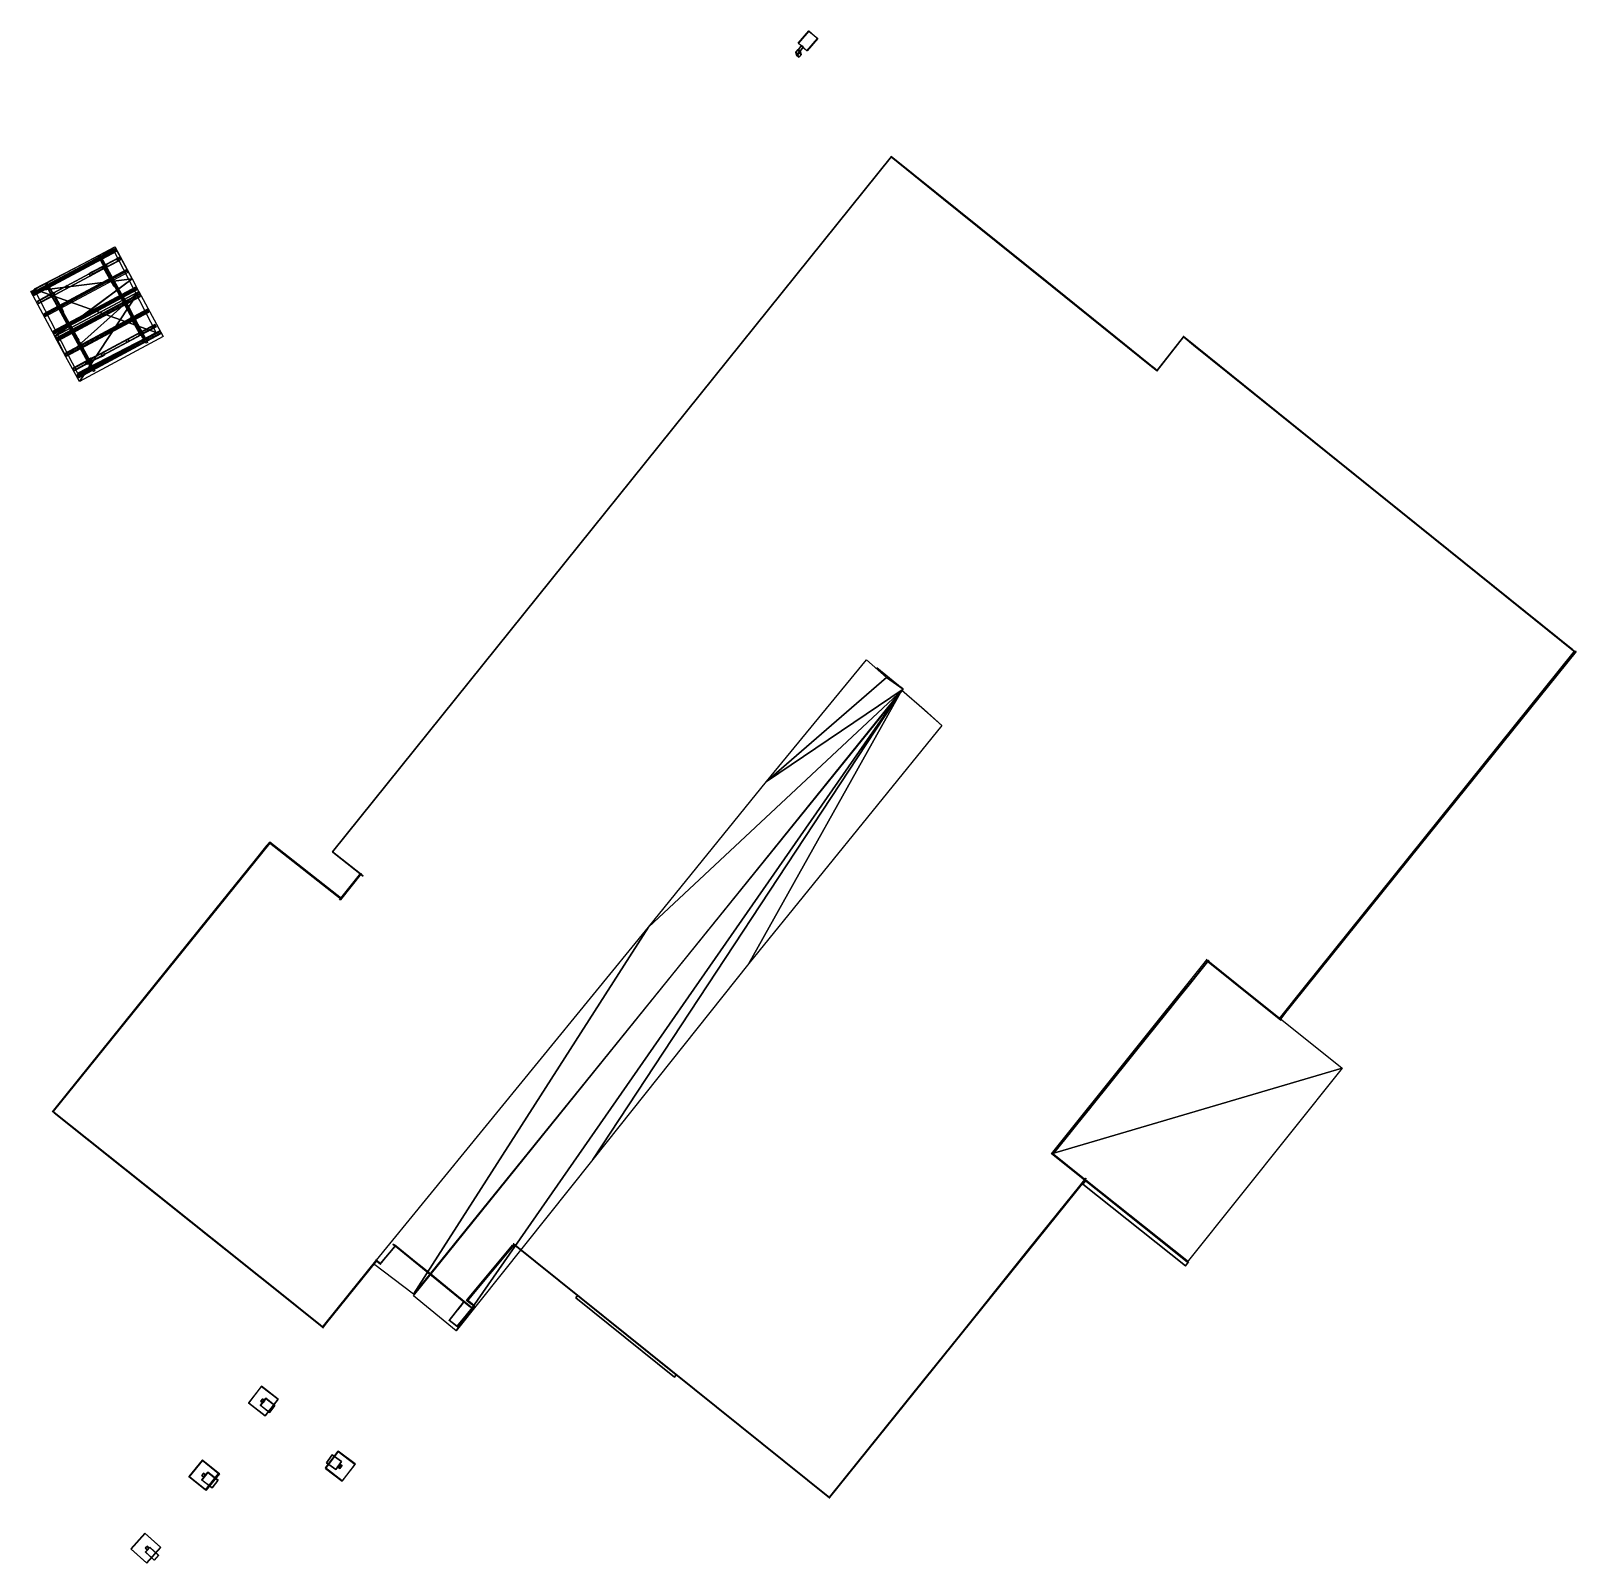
# Model space of a CAD drawing. Extents: x -96 to -36.1, y -16.1 to 43.4.
import ezdxf

# ---------------------------------------------------------------- set-up
doc = ezdxf.new("R2010")
doc.units = 0
doc.layers.get('0').update_dxf_attribs({"color": 254, "linetype": 'CONTINUOUS'})

msp = doc.modelspace()

# ---------------------------------------------------------------- meshes
at = {"color": 151}
mesh = msp.add_polyface(dxfattribs=at)
corners = [(-65.908, 42.58, 8.525), (-65.914, 42.584, 8.738), (-65.497, 43.056, 8.526), (-65.502, 43.06, 8.739), (-66.249, 42.874, 8.511), (-66.254, 42.879, 8.723), (-65.837, 43.35, 8.512), (-65.843, 43.354, 8.724)]
mesh.append_faces([[corners[k] for k in face] for face in [(0, 1, 3, 2), (0, 1, 5, 4), (1, 3, 7, 5), (2, 3, 7, 6), (2, 0, 4, 6), (4, 5, 7, 6)]], dxfattribs={"color": 151})
mesh = msp.add_polyface(dxfattribs=at)
corners = [(-66.224, 42.332, 0.179), (-66.251, 42.444, 8.8), (-66.138, 42.434, 0.178), (-66.165, 42.547, 8.799), (-66.321, 42.413, 0.177), (-66.348, 42.526, 8.799), (-66.234, 42.516, 0.176), (-66.261, 42.628, 8.798)]
mesh.append_faces([[corners[k] for k in face] for face in [(0, 1, 3, 2), (0, 1, 5, 4), (1, 3, 7, 5), (2, 3, 7, 6), (2, 0, 4, 6), (4, 5, 7, 6)]], dxfattribs={"color": 151})
mesh = msp.add_polyface(dxfattribs=at)
corners = [(-66.057, 42.731, 8.605), (-66.177, 42.575, 8.592), (-66.058, 42.721, 8.738), (-66.179, 42.565, 8.724), (-66.124, 42.783, 8.608), (-66.244, 42.627, 8.595), (-66.125, 42.772, 8.741), (-66.246, 42.616, 8.727)]
mesh.append_faces([[corners[k] for k in face] for face in [(0, 1, 3, 2), (0, 1, 5, 4), (1, 3, 7, 5), (2, 3, 7, 6), (2, 0, 4, 6), (4, 5, 7, 6)]], dxfattribs={"color": 151})
mesh = msp.add_polyface(dxfattribs=at)
corners = [(-62.632, 38.478, 8.972), (-84.346, 11.475, 8.952), (-84.34, 11.476, 0.006), (-62.648, 38.452, 0.009)]
mesh.append_faces([[corners[k] for k in face] for face in [(0, 1, 2), (0, 2, 3)]], dxfattribs={"color": 151})
mesh = msp.add_polyface(dxfattribs=at)
corners = [(-56.589, 33.595, 3.071), (-58.598, 35.206, 1.417), (-56.594, 33.589, 0.049), (-58.596, 35.209, 2.779), (-60.61, 36.83, 2.786), (-52.32, 30.15, -0.006), (-52.535, 30.323, 0.044), (-62.646, 38.46, 0.011), (-52.301, 30.162, 8.954), (-54.673, 32.043, 0.042), (-52.532, 30.327, 2.236), (-52.473, 30.288, 5.058), (-53.41, 31.034, 2.239), (-54.669, 32.049, 3.064), (-52.471, 30.292, 6.709), (-53.66, 31.249, 6.714), (-54.601, 32.006, 6.717), (-56.607, 33.621, 6.724), (-60.611, 36.827, 1.425), (-62.641, 38.483, 8.965), (-56.609, 33.618, 5.263), (-53.663, 31.246, 5.062), (-54.603, 32.003, 5.256), (-53.413, 31.03, 0.047)]
mesh.append_faces([[corners[k] for k in face] for face in [(0, 1, 2), (1, 0, 3), (3, 0, 4), (5, 6, 7), (6, 5, 8), (7, 6, 9), (6, 8, 10), (10, 8, 11), (10, 11, 12), (12, 11, 13), (13, 11, 0), (11, 8, 14), (14, 8, 15), (15, 8, 16), (16, 8, 17), (7, 18, 19), (18, 7, 2), (2, 7, 9), (18, 2, 1), (19, 18, 4), (19, 4, 0), (19, 0, 20), (20, 0, 21), (21, 0, 11), (20, 21, 22), (19, 20, 17), (19, 17, 8), (15, 22, 21), (22, 15, 16), (9, 23, 13), (23, 9, 6), (13, 23, 12)]], dxfattribs={"color": 151})
mesh = msp.add_polyface(dxfattribs=at)
corners = [(-92.114, 33.722, 2.942), (-91.862, 33.225, 3.214), (-95.097, 31.501, 3.248), (-95.111, 31.496, 3.248), (-96.046, 33.241, 2.282), (-92.791, 34.976, 2.246), (-92.779, 34.959, 2.256)]
mesh.append_faces([[corners[k] for k in face] for face in [(0, 1, 2), (0, 2, 3), (0, 3, 4), (0, 4, 5), (0, 5, 6)]], dxfattribs={"color": 151})
mesh = msp.add_polyface(dxfattribs=at)
corners = [(-92.768, 34.902, 2.252), (-95.992, 33.18, 2.308), (-92.748, 34.862, 2.166), (-95.972, 33.14, 2.222), (-92.733, 34.838, 2.29), (-95.957, 33.115, 2.346), (-92.713, 34.797, 2.204), (-95.937, 33.075, 2.26)]
mesh.append_faces([[corners[k] for k in face] for face in [(0, 1, 3, 2), (0, 1, 5, 4), (1, 3, 7, 5), (2, 3, 7, 6), (2, 0, 4, 6), (4, 5, 7, 6)]], dxfattribs={"color": 151})
mesh = msp.add_polyface(dxfattribs=at)
corners = [(-95.925, 33.33, -0.189), (-94.243, 30.068, -0.211), (-91.181, 31.646, -0.225), (-92.863, 34.908, -0.203)]
mesh.append_faces([[corners[k] for k in face] for face in [(0, 1, 2), (0, 2, 3)]], dxfattribs={"color": 151})
mesh = msp.add_polyface(dxfattribs=at)
corners = [(-92.598, 34.558, 2.171), (-95.832, 32.826, 2.245), (-92.6, 34.556, 2.027), (-95.834, 32.823, 2.101), (-92.555, 34.477, 2.172), (-95.789, 32.745, 2.246), (-92.557, 34.475, 2.028), (-95.791, 32.742, 2.102)]
mesh.append_faces([[corners[k] for k in face] for face in [(0, 1, 3, 2), (0, 1, 5, 4), (1, 3, 7, 5), (2, 3, 7, 6), (2, 0, 4, 6), (4, 5, 7, 6)]], dxfattribs={"color": 151})
mesh = msp.add_polyface(dxfattribs=at)
corners = [(-93.78, 33.92, 2.101), (-93.284, 34.181, 1.483), (-93.687, 33.988, 2.204), (-93.191, 34.249, 1.587), (-93.736, 33.85, 2.107), (-93.24, 34.111, 1.489), (-93.643, 33.918, 2.21), (-93.147, 34.179, 1.593)]
mesh.append_faces([[corners[k] for k in face] for face in [(0, 1, 3, 2), (0, 1, 5, 4), (1, 3, 7, 5), (2, 3, 7, 6), (2, 0, 4, 6), (4, 5, 7, 6)]], dxfattribs={"color": 151})
mesh = msp.add_polyface(dxfattribs=at)
corners = [(-93.347, 34.605, 2.016), (-92.415, 32.92, 2.953), (-93.369, 34.654, 2.125), (-92.437, 32.968, 3.062), (-93.401, 34.577, 2.018), (-92.469, 32.891, 2.955), (-93.423, 34.625, 2.127), (-92.491, 32.94, 3.064)]
mesh.append_faces([[corners[k] for k in face] for face in [(0, 1, 3, 2), (0, 1, 5, 4), (1, 3, 7, 5), (2, 3, 7, 6), (2, 0, 4, 6), (4, 5, 7, 6)]], dxfattribs={"color": 151})
mesh = msp.add_polyface(dxfattribs=at)
corners = [(-93.324, 34.423, 2.336), (-91.698, 31.425, 2.339), (-93.329, 34.421, 2.177), (-91.703, 31.423, 2.18), (-93.258, 34.459, 2.333), (-91.632, 31.461, 2.337), (-93.263, 34.456, 2.174), (-91.637, 31.459, 2.178)]
mesh.append_faces([[corners[k] for k in face] for face in [(0, 1, 3, 2), (0, 1, 5, 4), (1, 3, 7, 5), (2, 3, 7, 6), (2, 0, 4, 6), (4, 5, 7, 6)]], dxfattribs={"color": 151})
mesh = msp.add_polyface(dxfattribs=at)
corners = [(-93.257, 34.208, 2.031), (-93.281, 34.197, -0.209), (-93.134, 34.281, 2.029), (-93.159, 34.27, -0.211), (-93.208, 34.125, 2.031), (-93.232, 34.115, -0.209), (-93.085, 34.198, 2.029), (-93.109, 34.188, -0.211)]
mesh.append_faces([[corners[k] for k in face] for face in [(0, 1, 3, 2), (0, 1, 5, 4), (1, 3, 7, 5), (2, 3, 7, 6), (2, 0, 4, 6), (4, 5, 7, 6)]], dxfattribs={"color": 151})
mesh = msp.add_polyface(dxfattribs=at)
corners = [(-92.748, 33.488, 2.228), (-93.127, 34.163, 1.478), (-92.832, 33.448, 2.235), (-93.211, 34.124, 1.485), (-92.786, 33.588, 2.337), (-93.165, 34.264, 1.587), (-92.87, 33.549, 2.345), (-93.249, 34.224, 1.595)]
mesh.append_faces([[corners[k] for k in face] for face in [(0, 1, 3, 2), (0, 1, 5, 4), (1, 3, 7, 5), (2, 3, 7, 6), (2, 0, 4, 6), (4, 5, 7, 6)]], dxfattribs={"color": 151})
mesh = msp.add_polyface(dxfattribs=at)
corners = [(-92.704, 34.496, 2.154), (-93.223, 34.222, 1.611), (-92.618, 34.556, 2.042), (-93.138, 34.283, 1.499), (-92.658, 34.42, 2.149), (-93.177, 34.146, 1.605), (-92.572, 34.48, 2.036), (-93.091, 34.207, 1.493)]
mesh.append_faces([[corners[k] for k in face] for face in [(0, 1, 3, 2), (0, 1, 5, 4), (1, 3, 7, 5), (2, 3, 7, 6), (2, 0, 4, 6), (4, 5, 7, 6)]], dxfattribs={"color": 151})
mesh = msp.add_polyface(dxfattribs=at)
corners = [(-92.326, 34.096, 2.71), (-95.549, 32.374, 2.766), (-92.306, 34.056, 2.623), (-95.529, 32.334, 2.679), (-92.291, 34.032, 2.748), (-95.514, 32.31, 2.804), (-92.271, 33.992, 2.662), (-95.494, 32.269, 2.718)]
mesh.append_faces([[corners[k] for k in face] for face in [(0, 1, 3, 2), (0, 1, 5, 4), (1, 3, 7, 5), (2, 3, 7, 6), (2, 0, 4, 6), (4, 5, 7, 6)]], dxfattribs={"color": 151})
mesh = msp.add_polyface(dxfattribs=at)
corners = [(-95.2, 33.169, 1.634), (-95.688, 32.898, 2.198), (-95.296, 33.132, 1.533), (-95.785, 32.861, 2.097), (-95.161, 33.086, 1.628), (-95.65, 32.816, 2.192), (-95.257, 33.049, 1.527), (-95.746, 32.778, 2.09)]
mesh.append_faces([[corners[k] for k in face] for face in [(0, 1, 3, 2), (0, 1, 5, 4), (1, 3, 7, 5), (2, 3, 7, 6), (2, 0, 4, 6), (4, 5, 7, 6)]], dxfattribs={"color": 151})
mesh = msp.add_polyface(dxfattribs=at)
corners = [(-95.396, 33.507, 2.069), (-94.463, 31.821, 3.007), (-95.418, 33.555, 2.178), (-94.486, 31.87, 3.116), (-95.449, 33.478, 2.071), (-94.517, 31.793, 3.008), (-95.471, 33.526, 2.18), (-94.539, 31.841, 3.117)]
mesh.append_faces([[corners[k] for k in face] for face in [(0, 1, 3, 2), (0, 1, 5, 4), (1, 3, 7, 5), (2, 3, 7, 6), (2, 0, 4, 6), (4, 5, 7, 6)]], dxfattribs={"color": 151})
mesh = msp.add_polyface(dxfattribs=at)
corners = [(-95.357, 33.303, 2.399), (-93.743, 30.327, 2.402), (-95.362, 33.3, 2.239), (-93.748, 30.324, 2.243), (-95.291, 33.338, 2.396), (-93.677, 30.362, 2.399), (-95.295, 33.336, 2.237), (-93.682, 30.36, 2.24)]
mesh.append_faces([[corners[k] for k in face] for face in [(0, 1, 3, 2), (0, 1, 5, 4), (1, 3, 7, 5), (2, 3, 7, 6), (2, 0, 4, 6), (4, 5, 7, 6)]], dxfattribs={"color": 151})
mesh = msp.add_polyface(dxfattribs=at)
corners = [(-95.172, 33.165, -0.194), (-95.161, 33.201, 2.083), (-95.299, 33.098, -0.193), (-95.288, 33.134, 2.085), (-95.127, 33.081, -0.193), (-95.116, 33.116, 2.084), (-95.254, 33.013, -0.191), (-95.243, 33.049, 2.086)]
mesh.append_faces([[corners[k] for k in face] for face in [(0, 1, 3, 2), (0, 1, 5, 4), (1, 3, 7, 5), (2, 3, 7, 6), (2, 0, 4, 6), (4, 5, 7, 6)]], dxfattribs={"color": 151})
mesh = msp.add_polyface(dxfattribs=at)
corners = [(-95.266, 33.145, 1.575), (-94.906, 32.499, 2.368), (-95.227, 33.046, 1.477), (-94.867, 32.4, 2.27), (-95.183, 33.183, 1.569), (-94.824, 32.537, 2.362), (-95.145, 33.085, 1.471), (-94.785, 32.439, 2.264)]
mesh.append_faces([[corners[k] for k in face] for face in [(0, 1, 3, 2), (0, 1, 5, 4), (1, 3, 7, 5), (2, 3, 7, 6), (2, 0, 4, 6), (4, 5, 7, 6)]], dxfattribs={"color": 151})
mesh = msp.add_polyface(dxfattribs=at)
corners = [(-95.166, 33.188, 1.517), (-94.633, 33.472, 2.077), (-95.255, 33.138, 1.626), (-94.722, 33.423, 2.187), (-95.123, 33.107, 1.516), (-94.589, 33.391, 2.076), (-95.212, 33.058, 1.625), (-94.678, 33.342, 2.186)]
mesh.append_faces([[corners[k] for k in face] for face in [(0, 1, 3, 2), (0, 1, 5, 4), (1, 3, 7, 5), (2, 3, 7, 6), (2, 0, 4, 6), (4, 5, 7, 6)]], dxfattribs={"color": 151})
mesh = msp.add_polyface(dxfattribs=at)
corners = [(-91.962, 33.418, 3.08), (-95.185, 31.696, 3.136), (-91.942, 33.377, 2.994), (-95.165, 31.655, 3.05), (-91.927, 33.353, 3.118), (-95.15, 31.631, 3.174), (-91.907, 33.313, 3.032), (-95.13, 31.591, 3.088)]
mesh.append_faces([[corners[k] for k in face] for face in [(0, 1, 3, 2), (0, 1, 5, 4), (1, 3, 7, 5), (2, 3, 7, 6), (2, 0, 4, 6), (4, 5, 7, 6)]], dxfattribs={"color": 151})
mesh = msp.add_polyface(dxfattribs=at)
corners = [(-95.102, 31.504, 3.247), (-94.692, 30.705, 2.805), (-95.122, 31.494, 3.248), (-95.086, 31.51, 3.246), (-91.861, 33.23, 3.214), (-94.161, 29.736, 2.26), (-90.915, 31.493, 2.239)]
mesh.append_faces([[corners[k] for k in face] for face in [(0, 1, 2), (1, 0, 3), (1, 3, 4), (1, 4, 5), (5, 4, 6)]], dxfattribs={"color": 151})
mesh = msp.add_polyface(dxfattribs=at)
corners = [(-91.846, 33.15, 3.036), (-95.058, 31.433, 3.092), (-91.806, 33.073, 2.992), (-95.018, 31.357, 3.047), (-91.827, 33.116, 3.11), (-95.039, 31.4, 3.166), (-91.787, 33.04, 3.065), (-94.999, 31.324, 3.121)]
mesh.append_faces([[corners[k] for k in face] for face in [(0, 1, 3, 2), (0, 1, 5, 4), (1, 3, 7, 5), (2, 3, 7, 6), (2, 0, 4, 6), (4, 5, 7, 6)]], dxfattribs={"color": 151})
mesh = msp.add_polyface(dxfattribs=at)
corners = [(-92.719, 33.348, 2.786), (-92.481, 32.898, 2.442), (-92.757, 33.422, 2.664), (-92.52, 32.971, 2.319), (-92.667, 33.375, 2.787), (-92.43, 32.925, 2.442), (-92.705, 33.449, 2.664), (-92.468, 32.999, 2.32)]
mesh.append_faces([[corners[k] for k in face] for face in [(0, 1, 3, 2), (0, 1, 5, 4), (1, 3, 7, 5), (2, 3, 7, 6), (2, 0, 4, 6), (4, 5, 7, 6)]], dxfattribs={"color": 151})
mesh = msp.add_polyface(dxfattribs=at)
corners = [(-92.428, 32.828, 2.306), (-92.501, 32.963, 2.301), (-92.446, 32.845, 3.062), (-92.519, 32.98, 3.058), (-92.374, 32.857, 2.307), (-92.447, 32.993, 2.302), (-92.392, 32.875, 3.063), (-92.466, 33.01, 3.058)]
mesh.append_faces([[corners[k] for k in face] for face in [(0, 1, 3, 2), (0, 1, 5, 4), (1, 3, 7, 5), (2, 3, 7, 6), (2, 0, 4, 6), (4, 5, 7, 6)]], dxfattribs={"color": 151})
mesh = msp.add_polyface(dxfattribs=at)
corners = [(-91.522, 32.547, 2.677), (-94.73, 30.834, 2.733), (-91.482, 32.471, 2.632), (-94.69, 30.757, 2.688), (-91.503, 32.514, 2.751), (-94.71, 30.8, 2.806), (-91.463, 32.437, 2.706), (-94.67, 30.724, 2.761)]
mesh.append_faces([[corners[k] for k in face] for face in [(0, 1, 3, 2), (0, 1, 5, 4), (1, 3, 7, 5), (2, 3, 7, 6), (2, 0, 4, 6), (4, 5, 7, 6)]], dxfattribs={"color": 151})
mesh = msp.add_polyface(dxfattribs=at)
corners = [(-92.206, 32.402, 2.656), (-92.46, 32.858, 2.307), (-92.24, 32.473, 2.773), (-92.494, 32.929, 2.425), (-92.138, 32.438, 2.654), (-92.392, 32.895, 2.306), (-92.173, 32.509, 2.772), (-92.426, 32.965, 2.423)]
mesh.append_faces([[corners[k] for k in face] for face in [(0, 1, 3, 2), (0, 1, 5, 4), (1, 3, 7, 5), (2, 3, 7, 6), (2, 0, 4, 6), (4, 5, 7, 6)]], dxfattribs={"color": 151})
mesh = msp.add_polyface(dxfattribs=at)
corners = [(-91.602, 31.283, 1.973), (-92.482, 32.919, 2.943), (-91.57, 31.229, 2.094), (-92.451, 32.864, 3.064), (-91.544, 31.315, 1.973), (-92.425, 32.95, 2.943), (-91.513, 31.26, 2.094), (-92.394, 32.895, 3.063)]
mesh.append_faces([[corners[k] for k in face] for face in [(0, 1, 3, 2), (0, 1, 5, 4), (1, 3, 7, 5), (2, 3, 7, 6), (2, 0, 4, 6), (4, 5, 7, 6)]], dxfattribs={"color": 151})
mesh = msp.add_polyface(dxfattribs=at)
corners = [(-94.755, 32.225, 2.821), (-94.53, 31.799, 2.495), (-94.793, 32.298, 2.698), (-94.568, 31.873, 2.373), (-94.703, 32.252, 2.821), (-94.478, 31.826, 2.496), (-94.741, 32.326, 2.699), (-94.516, 31.9, 2.373)]
mesh.append_faces([[corners[k] for k in face] for face in [(0, 1, 3, 2), (0, 1, 5, 4), (1, 3, 7, 5), (2, 3, 7, 6), (2, 0, 4, 6), (4, 5, 7, 6)]], dxfattribs={"color": 151})
mesh = msp.add_polyface(dxfattribs=at)
corners = [(-94.476, 31.73, 2.359), (-94.55, 31.865, 2.355), (-94.494, 31.747, 3.116), (-94.568, 31.882, 3.111), (-94.423, 31.759, 2.36), (-94.496, 31.894, 2.355), (-94.441, 31.776, 3.116), (-94.514, 31.911, 3.112)]
mesh.append_faces([[corners[k] for k in face] for face in [(0, 1, 3, 2), (0, 1, 5, 4), (1, 3, 7, 5), (2, 3, 7, 6), (2, 0, 4, 6), (4, 5, 7, 6)]], dxfattribs={"color": 151})
mesh = msp.add_polyface(dxfattribs=at)
corners = [(-94.254, 31.303, 2.709), (-94.508, 31.76, 2.361), (-94.289, 31.374, 2.827), (-94.543, 31.83, 2.479), (-94.186, 31.34, 2.707), (-94.44, 31.796, 2.359), (-94.221, 31.41, 2.825), (-94.475, 31.867, 2.477)]
mesh.append_faces([[corners[k] for k in face] for face in [(0, 1, 3, 2), (0, 1, 5, 4), (1, 3, 7, 5), (2, 3, 7, 6), (2, 0, 4, 6), (4, 5, 7, 6)]], dxfattribs={"color": 151})
mesh = msp.add_polyface(dxfattribs=at)
corners = [(-93.648, 30.181, 2.024), (-94.531, 31.82, 2.997), (-93.617, 30.126, 2.145), (-94.499, 31.765, 3.118), (-93.591, 30.212, 2.024), (-94.473, 31.851, 2.996), (-93.559, 30.157, 2.145), (-94.442, 31.796, 3.117)]
mesh.append_faces([[corners[k] for k in face] for face in [(0, 1, 3, 2), (0, 1, 5, 4), (1, 3, 7, 5), (2, 3, 7, 6), (2, 0, 4, 6), (4, 5, 7, 6)]], dxfattribs={"color": 151})
mesh = msp.add_polyface(dxfattribs=at)
corners = [(-91.23, 31.949, 2.179), (-94.419, 30.245, 2.235), (-91.228, 31.942, 2.036), (-94.417, 30.239, 2.092), (-91.186, 31.867, 2.183), (-94.375, 30.164, 2.239), (-91.185, 31.86, 2.04), (-94.374, 30.157, 2.096)]
mesh.append_faces([[corners[k] for k in face] for face in [(0, 1, 3, 2), (0, 1, 5, 4), (1, 3, 7, 5), (2, 3, 7, 6), (2, 0, 4, 6), (4, 5, 7, 6)]], dxfattribs={"color": 151})
mesh = msp.add_polyface(dxfattribs=at)
corners = [(-92.121, 32.143, 2.273), (-91.786, 31.548, 1.574), (-92.173, 32.23, 2.175), (-91.838, 31.634, 1.475), (-92.043, 32.189, 2.272), (-91.707, 31.593, 1.573), (-92.094, 32.276, 2.174), (-91.759, 31.68, 1.474)]
mesh.append_faces([[corners[k] for k in face] for face in [(0, 1, 3, 2), (0, 1, 5, 4), (1, 3, 7, 5), (2, 3, 7, 6), (2, 0, 4, 6), (4, 5, 7, 6)]], dxfattribs={"color": 151})
mesh = msp.add_polyface(dxfattribs=at)
corners = [(-91.765, 31.672, 1.479), (-91.273, 31.931, 2.047), (-91.855, 31.609, 1.586), (-91.363, 31.868, 2.154), (-91.721, 31.601, 1.473), (-91.229, 31.861, 2.041), (-91.812, 31.538, 1.581), (-91.32, 31.797, 2.149)]
mesh.append_faces([[corners[k] for k in face] for face in [(0, 1, 3, 2), (0, 1, 5, 4), (1, 3, 7, 5), (2, 3, 7, 6), (2, 0, 4, 6), (4, 5, 7, 6)]], dxfattribs={"color": 151})
mesh = msp.add_polyface(dxfattribs=at)
corners = [(-91.044, 31.713, 2.203), (-94.261, 29.995, 2.258), (-91.004, 31.637, 2.158), (-94.221, 29.919, 2.214), (-91.025, 31.68, 2.276), (-94.242, 29.962, 2.332), (-90.985, 31.603, 2.231), (-94.202, 29.885, 2.287)]
mesh.append_faces([[corners[k] for k in face] for face in [(0, 1, 3, 2), (0, 1, 5, 4), (1, 3, 7, 5), (2, 3, 7, 6), (2, 0, 4, 6), (4, 5, 7, 6)]], dxfattribs={"color": 151})
mesh = msp.add_polyface(dxfattribs=at)
corners = [(-94.161, 31.117, 2.338), (-93.82, 30.469, 1.619), (-94.208, 31.211, 2.231), (-93.867, 30.563, 1.511), (-94.084, 31.156, 2.339), (-93.743, 30.508, 1.62), (-94.131, 31.251, 2.232), (-93.789, 30.603, 1.512)]
mesh.append_faces([[corners[k] for k in face] for face in [(0, 1, 3, 2), (0, 1, 5, 4), (1, 3, 7, 5), (2, 3, 7, 6), (2, 0, 4, 6), (4, 5, 7, 6)]], dxfattribs={"color": 151})
mesh = msp.add_polyface(dxfattribs=at)
corners = [(-91.767, 31.67, 1.594), (-92.277, 31.387, 2.164), (-91.853, 31.618, 1.492), (-92.362, 31.335, 2.061), (-91.721, 31.59, 1.596), (-92.23, 31.307, 2.166), (-91.806, 31.538, 1.493), (-92.316, 31.255, 2.063)]
mesh.append_faces([[corners[k] for k in face] for face in [(0, 1, 3, 2), (0, 1, 5, 4), (1, 3, 7, 5), (2, 3, 7, 6), (2, 0, 4, 6), (4, 5, 7, 6)]], dxfattribs={"color": 151})
mesh = msp.add_polyface(dxfattribs=at)
corners = [(-91.728, 31.702, -0.174), (-91.725, 31.693, 2.077), (-91.855, 31.635, -0.174), (-91.852, 31.626, 2.077), (-91.682, 31.616, -0.175), (-91.679, 31.607, 2.076), (-91.81, 31.549, -0.175), (-91.807, 31.54, 2.076)]
mesh.append_faces([[corners[k] for k in face] for face in [(0, 1, 3, 2), (0, 1, 5, 4), (1, 3, 7, 5), (2, 3, 7, 6), (2, 0, 4, 6), (4, 5, 7, 6)]], dxfattribs={"color": 151})
mesh = msp.add_polyface(dxfattribs=at)
corners = [(-52.318, 30.173, 8.959), (-52.333, 30.156, -0.022), (-51.296, 31.473, -0.003), (-51.292, 31.476, 8.958)]
mesh.append_faces([[corners[k] for k in face] for face in [(0, 1, 2), (0, 2, 3)]], dxfattribs={"color": 151})
mesh = msp.add_polyface(dxfattribs=at)
corners = [(-36.084, 19.228, 0.07), (-50.137, 30.538, 0.058), (-51.312, 31.483, 0.037), (-50.136, 30.539, 2.1), (-36.184, 19.318, 6.782), (-36.113, 19.264, 9.001), (-50.901, 31.155, 2.1), (-36.183, 19.319, 7.516), (-36.192, 19.326, 7.601), (-37.11, 20.064, 7.516), (-36.192, 19.326, 8.329), (-37.105, 20.061, 8.329), (-51.297, 31.484, 8.949), (-50.902, 31.153, 0.058), (-37.11, 20.063, 6.782), (-37.105, 20.061, 7.601)]
mesh.append_faces([[corners[k] for k in face] for face in [(0, 1, 2), (1, 0, 3), (3, 0, 4), (4, 0, 5), (3, 4, 6), (4, 5, 7), (7, 5, 8), (7, 8, 9), (8, 5, 10), (10, 5, 11), (11, 5, 12), (2, 13, 12), (13, 2, 1), (12, 13, 6), (12, 6, 14), (14, 6, 4), (12, 14, 9), (12, 9, 15), (15, 9, 8), (12, 15, 11)]], dxfattribs={"color": 151})
mesh = msp.add_polyface(dxfattribs=at)
corners = [(-93.922, 30.498, 2.232), (-93.844, 30.594, -0.232), (-93.791, 30.57, 2.238), (-93.713, 30.665, -0.225), (-93.877, 30.415, 2.23), (-93.799, 30.511, -0.234), (-93.745, 30.487, 2.237), (-93.667, 30.582, -0.227)]
mesh.append_faces([[corners[k] for k in face] for face in [(0, 1, 3, 2), (0, 1, 5, 4), (1, 3, 7, 5), (2, 3, 7, 6), (2, 0, 4, 6), (4, 5, 7, 6)]], dxfattribs={"color": 151})
mesh = msp.add_polyface(dxfattribs=at)
corners = [(-93.317, 30.816, 2.228), (-93.853, 30.561, 1.556), (-93.216, 30.872, 2.126), (-93.753, 30.617, 1.454), (-93.272, 30.73, 2.225), (-93.809, 30.475, 1.552), (-93.171, 30.787, 2.123), (-93.708, 30.531, 1.451)]
mesh.append_faces([[corners[k] for k in face] for face in [(0, 1, 3, 2), (0, 1, 5, 4), (1, 3, 7, 5), (2, 3, 7, 6), (2, 0, 4, 6), (4, 5, 7, 6)]], dxfattribs={"color": 151})
mesh = msp.add_polyface(dxfattribs=at)
corners = [(-94.422, 30.24, 2.096), (-93.88, 30.535, 1.492), (-94.337, 30.299, 2.202), (-93.795, 30.595, 1.598), (-94.371, 30.157, 2.102), (-93.829, 30.453, 1.498), (-94.286, 30.217, 2.208), (-93.744, 30.513, 1.604)]
mesh.append_faces([[corners[k] for k in face] for face in [(0, 1, 3, 2), (0, 1, 5, 4), (1, 3, 7, 5), (2, 3, 7, 6), (2, 0, 4, 6), (4, 5, 7, 6)]], dxfattribs={"color": 151})
mesh = msp.add_polyface(dxfattribs=at)
corners = [(-47.524, 4.985, -0.1), (-47.467, 5.117, 6.779), (-47.585, 4.99, 8.979), (-47.171, 5.467, 4.748), (-36.052, 19.261, -0.032), (-46.171, 6.712, 4.748), (-46.178, 6.717, 6.355), (-46.075, 6.85, 6.788), (-45.998, 6.945, 6.77), (-46.078, 6.852, 7.481), (-46.054, 6.883, 7.585), (-46.057, 6.886, 8.34), (-45.403, 7.685, 6.77), (-45.351, 7.75, 6.753), (-45.406, 7.688, 7.52), (-45.407, 7.688, 7.594), (-45.41, 7.691, 8.327), (-45.358, 7.749, 7.612), (-44.758, 8.487, 6.753), (-44.709, 8.548, 6.779), (-44.762, 8.49, 7.525), (-44.111, 9.293, 6.779), (-44.073, 9.34, 6.775), (-44.115, 9.295, 7.503), (-44.112, 9.299, 7.59), (-44.115, 9.301, 8.331), (-43.459, 10.105, 6.775), (-43.385, 10.197, 6.81), (-43.462, 10.107, 7.516), (-43.43, 10.148, 7.572), (-42.85, 10.863, 6.81), (-42.781, 10.948, 6.783), (-42.853, 10.865, 7.485), (-42.831, 10.892, 7.573), (-42.835, 10.895, 8.348), (-42.186, 11.688, 6.783), (-42.132, 11.756, 6.801), (-42.189, 11.691, 7.511), (-42.186, 11.696, 7.616), (-42.189, 11.698, 8.319), (-41.553, 12.477, 6.802), (-41.483, 12.564, 6.789), (-41.556, 12.479, 7.511), (-41.544, 12.494, 7.616), (-41.548, 12.497, 8.325), (-40.903, 13.285, 6.789), (-40.795, 13.42, 6.87), (-40.906, 13.287, 7.493), (-40.903, 13.292, 7.604), (-40.906, 13.295, 8.326), (-40.841, 13.369, 7.591), (-40.304, 14.031, 6.87), (-40.2, 14.16, 6.79), (-40.307, 14.033, 7.425), (-40.261, 14.091, 7.592), (-40.264, 14.093, 8.301), (-39.604, 14.901, 6.79), (-39.523, 15.002, 6.784), (-39.608, 14.903, 7.505), (-39.608, 14.904, 7.598), (-39.611, 14.906, 8.307), (-39.531, 15, 7.598), (-38.967, 15.694, 6.784), (-38.909, 15.767, 6.79), (-38.97, 15.697, 7.493), (-38.966, 15.702, 7.598), (-38.97, 15.704, 8.301), (-38.325, 16.493, 6.79), (-38.263, 16.57, 6.784), (-38.328, 16.495, 7.5), (-37.68, 17.296, 6.784), (-37.58, 17.421, 6.877), (-37.683, 17.298, 7.5), (-37.683, 17.299, 7.598), (-37.686, 17.301, 8.32), (-37.602, 17.4, 7.598), (-37.089, 18.032, 6.877), (-37.091, 18.034, 7.42), (-36.969, 18.181, 6.784), (-37.038, 18.102, 7.599), (-37.041, 18.104, 8.302), (-36.207, 19.128, 6.784), (-36.21, 19.131, 7.494), (-36.203, 19.141, 7.605), (-36.206, 19.143, 8.321), (-47.466, 5.132, 8.335), (-36.113, 19.266, 9.047), (-47.47, 5.119, 7.516), (-47.463, 5.13, 7.612), (-46.644, 6.155, 8.34), (-46.701, 6.084, 8.335), (-46.695, 6.084, 7.516), (-46.641, 6.153, 7.585), (-45.997, 6.96, 8.327), (-46.002, 6.947, 7.52), (-45.994, 6.958, 7.594), (-45.361, 7.752, 8.327), (-44.774, 8.482, 8.327), (-44.716, 8.554, 8.331), (-44.713, 8.551, 7.503), (-44.713, 8.551, 7.59), (-44.064, 9.366, 8.335), (-44.076, 9.343, 7.516), (-44.06, 9.363, 7.603), (-43.433, 10.151, 8.348), (-43.477, 10.096, 8.335), (-42.777, 10.967, 8.319), (-42.785, 10.95, 7.511), (-42.774, 10.965, 7.616), (-42.139, 11.761, 8.325), (-42.135, 11.758, 7.511), (-42.136, 11.758, 7.616), (-41.486, 12.574, 8.325), (-41.486, 12.566, 7.493), (-41.483, 12.571, 7.604), (-40.844, 13.372, 8.301), (-40.202, 14.17, 8.307), (-40.203, 14.163, 7.505), (-40.199, 14.168, 7.598), (-39.534, 15.002, 8.301), (-38.908, 15.781, 8.32), (-38.912, 15.769, 7.499), (-38.905, 15.779, 7.598), (-38.336, 16.493, 8.32), (-38.262, 16.585, 8.32), (-38.266, 16.572, 7.5), (-38.259, 16.582, 7.598), (-37.605, 17.402, 8.302), (-36.971, 18.191, 8.32), (-36.972, 18.183, 7.494), (-36.968, 18.188, 7.605), (-37.582, 17.423, 7.42), (-38.333, 16.491, 7.598), (-39.526, 15.004, 7.493), (-40.798, 13.422, 7.425), (-43.388, 10.199, 7.485), (-45.354, 7.753, 7.525), (-44.77, 8.48, 7.612), (-43.473, 10.094, 7.603), (-46.588, 6.217, 7.481), (-46.585, 6.214, 6.788), (-47.178, 5.473, 6.355), (-46.692, 6.082, 6.779), (-46.698, 6.081, 7.612)]
mesh.append_faces([[corners[k] for k in face] for face in [(0, 1, 2), (1, 0, 3), (3, 0, 4), (3, 4, 5), (5, 4, 6), (6, 4, 7), (7, 4, 8), (7, 8, 9), (9, 8, 10), (10, 8, 11), (8, 4, 12), (12, 4, 13), (12, 13, 14), (14, 13, 15), (15, 13, 16), (16, 13, 17), (13, 4, 18), (18, 4, 19), (18, 19, 20), (19, 4, 21), (21, 4, 22), (21, 22, 23), (23, 22, 24), (24, 22, 25), (22, 4, 26), (26, 4, 27), (26, 27, 28), (28, 27, 29), (27, 4, 30), (30, 4, 31), (30, 31, 32), (32, 31, 33), (33, 31, 34), (31, 4, 35), (35, 4, 36), (35, 36, 37), (37, 36, 38), (38, 36, 39), (36, 4, 40), (40, 4, 41), (40, 41, 42), (42, 41, 43), (43, 41, 44), (41, 4, 45), (45, 4, 46), (45, 46, 47), (47, 46, 48), (48, 46, 49), (49, 46, 50), (46, 4, 51), (51, 4, 52), (51, 52, 53), (53, 52, 54), (54, 52, 55), (52, 4, 56), (56, 4, 57), (56, 57, 58), (58, 57, 59), (59, 57, 60), (60, 57, 61), (57, 4, 62), (62, 4, 63), (62, 63, 64), (64, 63, 65), (65, 63, 66), (63, 4, 67), (67, 4, 68), (67, 68, 69), (68, 4, 70), (70, 4, 71), (70, 71, 72), (72, 71, 73), (73, 71, 74), (74, 71, 75), (71, 4, 76), (76, 4, 77), (77, 4, 78), (77, 78, 79), (79, 78, 80), (78, 4, 81), (81, 4, 82), (82, 4, 83), (83, 4, 84), (2, 85, 86), (85, 2, 87), (87, 2, 1), (85, 87, 88), (86, 85, 89), (89, 85, 90), (89, 90, 91), (89, 91, 92), (86, 89, 11), (86, 11, 93), (93, 11, 94), (94, 11, 8), (93, 94, 95), (86, 93, 16), (86, 16, 96), (96, 16, 17), (86, 96, 97), (86, 97, 98), (98, 97, 20), (98, 20, 99), (99, 20, 19), (98, 99, 100), (86, 98, 25), (86, 25, 101), (101, 25, 102), (102, 25, 22), (101, 102, 103), (86, 101, 104), (104, 101, 105), (104, 105, 28), (104, 28, 29), (86, 104, 34), (86, 34, 106), (106, 34, 107), (107, 34, 31), (106, 107, 108), (86, 106, 109), (109, 106, 39), (109, 39, 110), (110, 39, 36), (109, 110, 111), (86, 109, 44), (86, 44, 112), (112, 44, 113), (113, 44, 41), (112, 113, 114), (86, 112, 49), (86, 49, 115), (115, 49, 50), (86, 115, 55), (86, 55, 116), (116, 55, 117), (117, 55, 52), (116, 117, 118), (86, 116, 60), (86, 60, 119), (119, 60, 61), (86, 119, 120), (120, 119, 66), (120, 66, 121), (121, 66, 63), (120, 121, 122), (86, 120, 123), (86, 123, 124), (124, 123, 69), (124, 69, 125), (125, 69, 68), (124, 125, 126), (86, 124, 74), (86, 74, 127), (127, 74, 75), (86, 127, 80), (86, 80, 128), (128, 80, 129), (129, 80, 78), (128, 129, 130), (86, 128, 84), (86, 84, 4), (82, 130, 129), (130, 82, 83), (75, 131, 79), (131, 75, 71), (79, 131, 77), (69, 122, 121), (122, 69, 132), (132, 69, 123), (72, 126, 125), (126, 72, 73), (61, 133, 65), (133, 61, 57), (65, 133, 64), (58, 118, 117), (118, 58, 59), (50, 134, 54), (134, 50, 46), (54, 134, 53), (47, 114, 113), (114, 47, 48), (42, 111, 110), (111, 42, 43), (37, 108, 107), (108, 37, 38), (29, 135, 33), (135, 29, 27), (33, 135, 32), (17, 136, 137), (136, 17, 13), (137, 136, 20), (137, 20, 97), (28, 103, 102), (103, 28, 138), (138, 28, 105), (23, 100, 99), (100, 23, 24), (14, 95, 94), (95, 14, 15), (92, 139, 10), (139, 92, 140), (10, 139, 9), (1, 141, 142), (141, 1, 3), (142, 141, 6), (142, 6, 140), (142, 140, 91), (91, 140, 92), (140, 6, 7), (91, 88, 87), (88, 91, 143), (143, 91, 90)]], dxfattribs={"color": 151})
mesh = msp.add_polyface(dxfattribs=at)
corners = [(-62.22, 17.831, 11.734), (-62.83, 18.254, 10.993), (-63.198, 18.638, 10.466), (-72.064, 8.551, 9.91), (-81.194, -5.698, 11.766), (-82.742, -4.522, 9.822), (-62.18, 17.797, 11.787), (-67.488, 14.205, 9.915), (-63.605, 18.934, 9.963)]
mesh.append_faces([[corners[k] for k in face] for face in [(0, 1, 2), (3, 4, 5), (4, 3, 6), (6, 3, 7), (6, 7, 1), (1, 7, 8), (6, 1, 0)]], dxfattribs={"color": 151})
mesh = msp.add_polyface(dxfattribs=at)
corners = [(-62.228, 17.751, 11.85), (-79.535, -7.12, 9.631), (-81.194, -5.758, 11.787), (-74.23, -0.462, 9.701), (-68.168, 7.15, 9.782), (-60.673, 16.385, 9.772), (-61.362, 17.009, 10.704)]
mesh.append_faces([[corners[k] for k in face] for face in [(0, 1, 2), (1, 0, 3), (3, 0, 4), (4, 0, 5), (5, 0, 6)]], dxfattribs={"color": 151})
mesh = msp.add_polyface(dxfattribs=at)
corners = [(-93.281, 3.769, 5.898), (-92.431, 4.822, 5.95), (-93.284, 3.764, 5.956), (-92.431, 4.822, 5.892), (-93.288, 3.753, 7.624), (-93.277, 3.766, 7.543), (-92.421, 4.828, 7.618), (-93.283, 3.763, 6.718), (-92.424, 4.824, 7.536), (-92.426, 4.825, 6.81), (-93.279, 3.767, 6.816), (-92.429, 4.821, 6.711), (-92.432, 4.823, 5.171), (-92.389, 4.868, 7.548), (-92.378, 4.881, 7.629), (-92.377, 4.88, 8.344), (-95.099, 1.518, 5.185), (-95.208, 1.389, 3.682), (-89.124, 8.942, 0.404), (-94.245, 2.576, 5.179), (-94.196, 2.637, 5.179), (-93.335, 3.704, 5.172), (-93.282, 3.77, 5.178), (-93.33, 3.707, 5.986), (-93.287, 3.752, 8.356), (-92.358, 4.915, 5.205), (-92.39, 4.869, 6.815), (-92.367, 4.901, 5.973), (-92.365, 4.9, 6.728), (-92.356, 4.914, 5.891), (-95.185, 1.399, 8.542), (-86.775, 11.82, 8.976), (-95.187, 1.394, 8.945), (-95.103, 1.5, 8.347), (-93.338, 3.691, 7.607), (-93.334, 3.696, 7.549), (-93.336, 3.697, 6.794), (-93.329, 3.706, 6.706), (-92.419, 4.827, 8.35)]
mesh.append_faces([[corners[k] for k in face] for face in [(0, 1, 2), (1, 0, 3), (4, 5, 6), (5, 4, 7), (6, 5, 8), (6, 8, 9), (7, 10, 5), (10, 7, 11), (10, 11, 9), (9, 11, 1), (9, 1, 3), (9, 3, 12), (13, 14, 15), (16, 17, 18), (16, 18, 19), (19, 18, 20), (20, 18, 21), (21, 22, 23), (23, 22, 2), (23, 2, 4), (23, 4, 24), (4, 2, 7), (2, 22, 0), (12, 25, 9), (9, 25, 6), (6, 25, 26), (6, 26, 13), (26, 25, 27), (26, 27, 28), (27, 25, 29), (30, 31, 32), (31, 30, 33), (24, 34, 35), (24, 35, 36), (24, 36, 37), (24, 37, 23), (15, 38, 6), (15, 6, 13)]], dxfattribs={"color": 151})
mesh = msp.add_polyface(dxfattribs=at)
corners = [(-92.378, 4.881, 7.629), (-92.389, 4.868, 7.548), (-91.518, 5.947, 7.541), (-91.518, 5.947, 7.623), (-92.365, 4.9, 6.728), (-91.519, 5.949, 6.809), (-92.39, 4.869, 6.815), (-91.523, 5.944, 6.722), (-91.524, 5.945, 5.966), (-92.356, 4.914, 5.891), (-92.367, 4.901, 5.973), (-91.539, 5.928, 5.885), (-91.54, 5.929, 5.199), (-91.471, 6.005, 7.552), (-91.468, 6.009, 7.628), (-91.466, 6.008, 8.354), (-90.611, 7.071, 7.546), (-90.615, 7.066, 7.622), (-91.469, 6.01, 6.721), (-90.613, 7.072, 6.796), (-91.473, 6.006, 6.803), (-90.613, 7.072, 6.715), (-91.464, 6.02, 5.902), (-90.614, 7.073, 5.989), (-91.471, 6.011, 5.995), (-90.611, 7.078, 5.896), (-93.335, 3.704, 5.172), (-89.124, 8.942, 0.404), (-93.282, 3.77, 5.178), (-92.432, 4.823, 5.171), (-92.358, 4.915, 5.205), (-91.465, 6.021, 5.176), (-86.775, 11.82, 8.976), (-95.103, 1.5, 8.347), (-94.193, 2.628, 8.357), (-93.287, 3.752, 8.356), (-92.419, 4.827, 8.35), (-92.377, 4.88, 8.344), (-91.516, 5.946, 8.337), (-90.56, 7.131, 8.377), (-90.613, 7.065, 8.348)]
mesh.append_faces([[corners[k] for k in face] for face in [(0, 1, 2), (0, 2, 3), (4, 5, 6), (5, 4, 7), (5, 7, 8), (9, 8, 10), (8, 9, 11), (8, 11, 12), (13, 14, 15), (14, 13, 16), (14, 16, 17), (18, 19, 20), (19, 18, 21), (22, 23, 24), (23, 22, 25), (26, 27, 28), (28, 27, 29), (29, 27, 30), (30, 27, 12), (12, 27, 31), (12, 31, 8), (8, 31, 5), (5, 31, 24), (5, 24, 20), (5, 20, 13), (20, 24, 18), (24, 31, 22), (32, 33, 34), (32, 34, 35), (32, 35, 36), (15, 37, 38), (15, 38, 3), (15, 3, 2), (15, 2, 5), (15, 5, 13), (39, 15, 40), (39, 40, 17), (39, 17, 16)]], dxfattribs={"color": 151})
mesh = msp.add_polyface(dxfattribs=at)
corners = [(-90.57, 7.126, 6.73), (-90.566, 7.13, 6.804), (-90.565, 7.128, 7.554), (-89.702, 8.201, 6.724), (-89.714, 8.186, 6.797), (-89.703, 8.196, 7.616), (-90.573, 7.124, 5.932), (-90.571, 7.127, 5.99), (-89.697, 8.21, 5.925), (-89.703, 8.202, 5.984), (-90.562, 7.132, 7.622), (-90.56, 7.131, 8.377), (-89.712, 8.185, 7.548), (-91.465, 6.021, 5.176), (-89.124, 8.942, 0.404), (-89.689, 8.236, 1.921), (-90.612, 7.079, 5.169), (-90.575, 7.125, 5.121), (-89.699, 8.211, 5.114), (-89.689, 8.23, 3.579), (-89.687, 8.228, 4.297), (-89.687, 8.235, 2.687), (-86.775, 11.82, 8.976), (-92.419, 4.827, 8.35), (-92.377, 4.88, 8.344), (-91.466, 6.008, 8.354), (-90.611, 7.071, 7.546), (-90.613, 7.072, 6.796), (-90.613, 7.072, 6.715), (-90.614, 7.073, 5.989), (-90.611, 7.078, 5.896), (-89.654, 8.254, 8.351), (-89.702, 8.195, 8.371), (-89.667, 8.253, 4.378), (-89.666, 8.252, 5.112), (-89.678, 8.246, 2.757), (-89.676, 8.245, 3.487)]
mesh.append_faces([[corners[k] for k in face] for face in [(0, 1, 2), (1, 0, 3), (1, 3, 4), (4, 3, 5), (6, 7, 0), (7, 6, 8), (7, 8, 9), (2, 10, 11), (10, 2, 12), (10, 12, 5), (5, 12, 4), (13, 14, 15), (13, 15, 16), (16, 15, 17), (16, 17, 6), (17, 15, 18), (18, 15, 19), (18, 19, 20), (19, 15, 21), (22, 23, 24), (22, 24, 25), (11, 26, 27), (11, 27, 28), (11, 28, 29), (11, 29, 30), (11, 30, 16), (11, 16, 0), (0, 16, 6), (11, 0, 2), (31, 32, 5), (31, 5, 3), (31, 3, 9), (31, 9, 8), (31, 8, 18), (31, 18, 20), (20, 33, 34), (21, 35, 36), (36, 19, 21)]], dxfattribs={"color": 151})
mesh = msp.add_polyface(dxfattribs=at)
corners = [(-89.689, 8.236, 1.921), (-89.124, 8.942, 0.404), (-88.821, 9.311, 1.915), (-88.803, 9.337, 1.057), (-86.775, 11.82, 8.976), (-91.466, 6.008, 8.354), (-90.56, 7.131, 8.377), (-89.702, 8.195, 8.371), (-89.654, 8.254, 8.351), (-89.687, 8.228, 4.297), (-89.666, 8.252, 5.112), (-88.763, 9.358, 8.339), (-88.808, 9.303, 8.345), (-88.809, 9.304, 7.624), (-88.811, 9.305, 6.722), (-89.656, 8.255, 7.63), (-89.66, 8.259, 5.181), (-88.817, 9.303, 5.105), (-89.659, 8.258, 5.925), (-88.818, 9.303, 5.175), (-89.653, 8.262, 6.728), (-88.814, 9.301, 6.81), (-89.654, 8.26, 6.816), (-89.667, 8.253, 4.378), (-88.819, 9.305, 4.291), (-88.819, 9.304, 4.371), (-89.678, 8.246, 2.757), (-89.687, 8.235, 2.687), (-88.82, 9.31, 2.68), (-88.824, 9.304, 2.75), (-88.82, 9.306, 3.573), (-88.813, 9.306, 5.987), (-89.653, 8.259, 7.547), (-89.654, 8.263, 5.993), (-88.816, 9.302, 5.918), (-89.689, 8.23, 3.579), (-89.676, 8.245, 3.487), (-88.823, 9.303, 3.48), (-88.812, 9.3, 7.541)]
mesh.append_faces([[corners[k] for k in face] for face in [(0, 1, 2), (2, 1, 3), (4, 5, 6), (4, 6, 7), (8, 9, 10), (11, 12, 13), (11, 13, 14), (10, 15, 8), (15, 10, 16), (16, 10, 17), (15, 16, 18), (16, 17, 19), (20, 21, 22), (21, 20, 14), (21, 14, 13), (23, 9, 24), (23, 24, 25), (26, 27, 28), (26, 28, 29), (29, 28, 30), (30, 28, 31), (18, 22, 32), (22, 18, 33), (33, 18, 34), (22, 33, 20), (33, 34, 31), (31, 34, 19), (31, 19, 17), (31, 17, 25), (31, 25, 24), (31, 24, 30), (35, 36, 30), (30, 36, 37), (30, 37, 29), (15, 32, 13), (32, 15, 18), (13, 32, 38), (13, 38, 21)]], dxfattribs={"color": 151})
mesh = msp.add_polyface(dxfattribs=at)
corners = [(-88.803, 9.337, 1.057), (-89.124, 8.942, 0.404), (-87.378, 11.107, 0.073), (-88.821, 9.311, 1.915), (-88.801, 9.336, 1.855), (-86.775, 11.82, 8.976), (-89.702, 8.195, 8.371), (-89.654, 8.254, 8.351), (-88.808, 9.303, 8.345), (-88.763, 9.358, 8.339), (-88.811, 9.305, 6.722), (-88.813, 9.306, 5.987), (-88.82, 9.31, 2.68), (-88.768, 9.365, 5.185), (-88.758, 9.377, 5.093), (-87.868, 10.48, 5.178), (-88.763, 9.374, 4.374), (-88.766, 9.373, 3.468), (-87.868, 10.48, 5.094), (-88.759, 9.382, 3.556), (-87.868, 10.486, 3.461), (-88.757, 9.381, 4.274), (-87.871, 10.483, 3.55), (-88.78, 9.359, 2.664), (-88.769, 9.36, 5.991), (-88.768, 9.359, 6.731), (-88.768, 9.374, 2.746), (-87.87, 10.488, 2.657), (-88.766, 9.364, 5.899), (-87.87, 10.487, 2.739), (-88.762, 9.363, 7.54), (-87.853, 10.49, 7.611), (-88.765, 9.359, 7.618), (-87.853, 10.49, 7.533), (-88.781, 9.36, 1.914), (-87.851, 10.513, 1.848), (-88.763, 9.364, 6.8), (-87.857, 10.488, 6.724), (-87.854, 10.491, 6.793), (-87.858, 10.489, 5.984), (-87.867, 10.479, 5.894), (-87.867, 10.484, 4.367), (-87.869, 10.482, 4.267)]
mesh.append_faces([[corners[k] for k in face] for face in [(0, 1, 2), (3, 0, 4), (5, 6, 7), (5, 7, 8), (9, 10, 11), (9, 11, 12), (9, 12, 3), (9, 3, 4), (13, 14, 15), (14, 13, 16), (16, 13, 17), (15, 14, 18), (17, 19, 16), (19, 17, 20), (16, 19, 21), (19, 20, 22), (23, 24, 25), (24, 23, 26), (26, 23, 27), (24, 26, 13), (24, 13, 28), (13, 26, 17), (26, 27, 29), (30, 31, 32), (31, 30, 33), (4, 23, 9), (23, 4, 34), (34, 4, 35), (9, 23, 25), (25, 32, 9), (32, 25, 36), (36, 25, 37), (32, 36, 30), (36, 37, 38), (28, 39, 24), (39, 28, 40), (21, 41, 16), (41, 21, 42)]], dxfattribs={"color": 151})
mesh = msp.add_polyface(dxfattribs=at)
corners = [(-87.807, 10.549, 6.728), (-87.796, 10.56, 7.626), (-87.795, 10.559, 8.337), (-87.796, 10.563, 6.816), (-87.795, 10.561, 7.548), (-87.798, 10.564, 5.923), (-87.809, 10.55, 5.984), (-87.804, 10.559, 5.104), (-87.817, 10.553, 2.678), (-87.82, 10.552, 1.879), (-87.796, 10.569, 5.196), (-87.798, 10.57, 4.287), (-87.806, 10.56, 4.372), (-87.802, 10.568, 3.485), (-87.818, 10.554, 1.918), (-88.803, 9.337, 1.057), (-87.378, 11.107, 0.073), (-87.853, 10.515, 1.05), (-87.822, 10.553, 1.04), (-86.775, 11.82, 8.976), (-88.808, 9.303, 8.345), (-88.763, 9.358, 8.339), (-87.851, 10.489, 8.332), (-87.853, 10.49, 7.611), (-87.853, 10.49, 7.533), (-87.854, 10.491, 6.793), (-87.851, 10.513, 1.848), (-87.799, 10.571, 3.561), (-87.803, 10.57, 2.735), (-87.871, 10.483, 3.55), (-87.868, 10.486, 3.461), (-87.867, 10.484, 4.367), (-88.781, 9.36, 1.914), (-87.871, 10.489, 1.907), (-87.858, 10.489, 5.984), (-87.857, 10.488, 6.724), (-87.867, 10.479, 5.894), (-87.868, 10.48, 5.178), (-87.868, 10.48, 5.094), (-87.87, 10.487, 2.739), (-87.87, 10.488, 2.657), (-87.869, 10.482, 4.267)]
mesh.append_faces([[corners[k] for k in face] for face in [(0, 1, 2), (1, 0, 3), (1, 3, 4), (5, 6, 7), (7, 6, 8), (8, 6, 9), (7, 10, 5), (11, 12, 13), (9, 14, 8), (15, 16, 17), (17, 18, 9), (17, 9, 0), (0, 9, 6), (19, 20, 21), (19, 21, 22), (2, 22, 23), (2, 23, 24), (2, 24, 25), (2, 25, 26), (2, 26, 17), (2, 17, 0), (13, 27, 11), (8, 12, 7), (12, 8, 28), (12, 28, 13), (29, 30, 31), (32, 26, 33), (33, 26, 34), (34, 26, 25), (25, 35, 34), (34, 36, 37), (34, 37, 38), (34, 38, 31), (34, 31, 30), (34, 30, 39), (34, 39, 40), (34, 40, 33), (31, 41, 29)]], dxfattribs={"color": 151})
mesh = msp.add_polyface(dxfattribs=at)
corners = [(-87.796, 10.563, 6.816), (-87.807, 10.549, 6.728), (-86.87, 11.711, 6.721), (-86.871, 11.71, 6.809), (-87.809, 10.55, 5.984), (-87.798, 10.564, 5.923), (-86.871, 11.712, 5.977), (-86.875, 11.707, 5.904), (-86.873, 11.713, 5.189), (-87.796, 10.569, 5.196), (-87.804, 10.559, 5.104), (-86.867, 11.721, 5.097), (-86.86, 11.72, 7.619), (-87.806, 10.56, 4.372), (-87.798, 10.57, 4.287), (-86.868, 11.722, 4.365), (-86.856, 11.738, 4.28), (-87.818, 10.554, 1.918), (-87.82, 10.552, 1.879), (-86.866, 11.735, 1.872), (-86.868, 11.732, 1.911), (-87.853, 10.515, 1.05), (-87.378, 11.107, 0.073), (-87.822, 10.553, 1.04), (-86.867, 11.736, 1.032), (-86.775, 11.855, -0.032), (-86.861, 11.737, 2.727), (-86.857, 11.739, 3.554), (-86.775, 11.82, 8.976), (-87.851, 10.489, 8.332), (-87.795, 10.559, 8.337), (-86.859, 11.719, 8.33), (-87.799, 10.571, 3.561), (-87.802, 10.568, 3.485), (-86.86, 11.736, 3.477), (-87.803, 10.57, 2.735), (-87.817, 10.553, 2.678), (-86.867, 11.731, 2.671), (-87.795, 10.561, 7.548), (-87.796, 10.56, 7.626), (-86.869, 11.709, 7.541)]
mesh.append_faces([[corners[k] for k in face] for face in [(0, 1, 2), (0, 2, 3), (4, 5, 6), (6, 5, 7), (6, 7, 8), (9, 10, 11), (9, 11, 8), (8, 11, 12), (13, 14, 15), (15, 14, 16), (17, 18, 19), (17, 19, 20), (21, 22, 23), (23, 22, 24), (24, 22, 25), (24, 25, 26), (26, 25, 27), (27, 25, 28), (28, 29, 30), (28, 30, 31), (28, 31, 12), (28, 12, 11), (28, 11, 15), (28, 15, 16), (28, 16, 27), (32, 33, 34), (32, 34, 27), (27, 34, 26), (35, 36, 37), (35, 37, 26), (26, 37, 20), (26, 20, 19), (26, 19, 24), (38, 12, 39), (12, 38, 40), (12, 40, 3), (12, 3, 2), (12, 2, 6), (12, 6, 8)]], dxfattribs={"color": 151})
mesh = msp.add_polyface(dxfattribs=at)
corners = [(-84.451, 10.017, 2.722), (-85.598, 10.921, 2.734), (-85.535, 10.872, 2.734), (-86.658, 11.757, 2.73), (-85.599, 10.919, 3.472), (-85.536, 10.87, 3.46), (-85.531, 10.866, 3.54), (-85.602, 10.921, 3.545), (-85.533, 10.864, 4.273), (-86.662, 11.757, 3.545), (-85.603, 10.92, 4.285), (-84.456, 10.015, 4.352), (-85.6, 10.917, 4.357), (-85.53, 10.862, 4.365), (-86.666, 11.757, 4.357), (-85.602, 10.916, 5.091), (-85.532, 10.861, 5.079), (-85.535, 10.863, 5.175), (-85.599, 10.914, 5.176), (-85.536, 10.862, 5.889), (-86.67, 11.757, 5.176), (-85.601, 10.912, 5.904), (-84.452, 10.007, 5.896), (-85.613, 10.917, 7.515), (-85.535, 10.857, 6.81), (-85.612, 10.918, 6.81), (-85.536, 10.856, 7.504), (-84.455, 10.003, 7.512), (-85.534, 10.859, 5.982), (-85.601, 10.912, 5.989), (-85.535, 10.857, 6.713), (-86.676, 11.76, 5.989), (-85.602, 10.91, 6.719), (-84.451, 10.003, 6.72), (-86.78, 11.831, 8.98), (-86.665, 11.768, 1.069), (-86.769, 11.854, -0.032), (-86.669, 11.769, 1.913), (-86.667, 11.767, 1.848), (-85.586, 10.915, 1.852), (-86.671, 11.767, 2.655), (-85.59, 10.915, 2.659), (-85.538, 10.874, 2.665), (-86.659, 11.755, 3.468), (-84.46, 10.021, 3.528), (-86.663, 11.755, 4.285), (-86.667, 11.756, 5.091), (-86.671, 11.756, 5.904), (-86.677, 11.758, 6.719), (-86.676, 11.757, 6.81), (-86.677, 11.755, 7.515), (-86.678, 11.755, 7.62), (-85.536, 10.855, 7.614), (-86.679, 11.754, 8.336), (-85.618, 10.917, 8.336), (-84.456, 10.001, 8.339), (-84.001, 9.64, 8.978), (-83.99, 9.663, -0.034), (-84.442, 10.016, 1.109), (-85.585, 10.916, 1.073), (-84.444, 10.014, 1.845), (-84.448, 10.017, 1.932), (-85.536, 10.876, 1.852), (-85.589, 10.917, 1.917), (-84.449, 10.016, 2.658), (-84.452, 10.015, 3.447), (-84.461, 10.02, 4.261), (-84.458, 10.014, 5.067), (-84.451, 10.008, 5.182), (-84.449, 10.004, 5.99), (-84.454, 10.005, 6.818), (-84.455, 10.003, 7.621), (-85.617, 10.919, 7.62), (-85.538, 10.854, 8.332), (-85.535, 10.877, 1.115), (-85.537, 10.876, 1.938)]
mesh.append_faces([[corners[k] for k in face] for face in [(0, 1, 2), (1, 0, 3), (2, 1, 4), (2, 4, 5), (6, 7, 8), (7, 6, 9), (8, 7, 10), (11, 12, 13), (12, 11, 14), (13, 12, 15), (13, 15, 16), (17, 18, 19), (18, 17, 20), (19, 18, 21), (19, 21, 22), (23, 24, 25), (24, 23, 26), (26, 23, 27), (28, 29, 30), (29, 28, 31), (30, 29, 32), (30, 32, 33), (34, 35, 36), (35, 34, 37), (35, 37, 38), (38, 37, 39), (37, 34, 40), (40, 34, 3), (40, 3, 41), (41, 3, 42), (42, 3, 0), (3, 34, 9), (3, 9, 43), (43, 9, 4), (4, 9, 44), (44, 9, 6), (9, 34, 14), (9, 14, 45), (45, 14, 10), (10, 14, 11), (14, 34, 20), (14, 20, 46), (46, 20, 15), (15, 20, 17), (20, 34, 31), (20, 31, 47), (47, 31, 21), (21, 31, 28), (31, 34, 48), (48, 34, 49), (48, 49, 32), (32, 49, 33), (49, 34, 50), (50, 34, 51), (50, 51, 23), (23, 51, 52), (51, 34, 53), (53, 34, 54), (54, 34, 55), (55, 34, 56), (57, 58, 56), (58, 57, 36), (58, 36, 59), (59, 36, 35), (56, 58, 60), (56, 60, 61), (61, 60, 62), (61, 62, 39), (61, 39, 63), (63, 39, 37), (56, 61, 64), (56, 64, 0), (0, 64, 42), (56, 0, 65), (56, 65, 44), (44, 65, 5), (44, 5, 4), (56, 44, 66), (56, 66, 11), (11, 66, 8), (11, 8, 10), (56, 11, 67), (56, 67, 68), (68, 67, 16), (68, 16, 15), (68, 15, 17), (56, 68, 22), (56, 22, 69), (69, 22, 21), (69, 21, 28), (56, 69, 33), (56, 33, 70), (70, 33, 24), (24, 33, 25), (25, 33, 49), (56, 70, 27), (56, 27, 71), (71, 27, 23), (71, 23, 52), (56, 71, 55), (52, 72, 73), (72, 52, 51), (73, 72, 54), (73, 54, 55), (59, 74, 58), (74, 59, 39), (74, 39, 62), (63, 75, 61), (75, 63, 41), (75, 41, 42)]], dxfattribs={"color": 151})
mesh = msp.add_polyface(dxfattribs=at)
corners = [(-84.323, 11.464, 0.028), (-83.145, 10.54, 0.066), (-83.247, 10.628, 8.946), (-84.333, 11.479, 8.939)]
mesh.append_faces([[corners[k] for k in face] for face in [(0, 1, 2), (0, 2, 3)]], dxfattribs={"color": 151})
mesh = msp.add_polyface(dxfattribs=at)
corners = [(-84.068, 9.62, 8.97), (-83.915, 9.777, 2.261), (-83.91, 9.772, 0.041), (-83.242, 10.646, 8.97), (-83.294, 10.548, 2.263), (-83.219, 10.63, -0.004), (-84.032, 9.62, -0.018), (-83.288, 10.544, 0.044)]
mesh.append_faces([[corners[k] for k in face] for face in [(0, 1, 2), (1, 0, 3), (1, 3, 4), (4, 3, 5), (6, 2, 5), (2, 6, 0), (5, 2, 7), (5, 7, 4)]], dxfattribs={"color": 151})
mesh = msp.add_polyface(dxfattribs=at)
corners = [(-45.135, 3.086, -0.046), (-51.155, -4.45, -0.014), (-56.415, -0.248, 0.02), (-50.395, 7.288, -0.011)]
mesh.append_faces([[corners[k] for k in face] for face in [(0, 1, 2), (0, 2, 3)]], dxfattribs={"color": 151})
mesh = msp.add_polyface(dxfattribs=at)
corners = [(-54.853, 1.628, 3.539), (-54.84, 1.644, 3.46), (-54.133, 2.525, 3.539), (-54.854, 1.628, 2.639), (-54.133, 2.525, 3.46), (-54.84, 1.645, 2.739), (-54.12, 2.542, 2.639), (-54.133, 2.525, 2.739), (-54.121, 2.538, 4.368), (-54.851, 1.625, 7.512), (-54.115, 2.541, 7.611), (-54.855, 1.62, 7.606), (-54.101, 2.56, 7.517), (-54.852, 1.625, 6.805), (-54.848, 1.63, 6.716), (-54.101, 2.56, 6.809), (-54.853, 1.627, 4.267), (-54.12, 2.537, 6.721), (-54.121, 2.543, 0.124), (-54.85, 1.631, 4.364), (-54.132, 2.524, 4.267), (-56.303, -0.173, 0.058), (-56.361, -0.246, 0.02), (-50.318, 7.277, 0.04), (-55.678, 0.605, 0.085), (-54.904, 1.568, 0.116), (-54.085, 2.588, 0.11), (-54.855, 1.629, 0.124), (-54.084, 2.586, 2.639), (-56.368, -0.265, 8.948), (-56.296, -0.175, 8.309), (-50.325, 7.259, 8.968), (-55.69, 0.581, 8.323), (-54.061, 2.608, 8.346), (-54.115, 2.541, 8.342), (-54.075, 2.592, 7.517)]
mesh.append_faces([[corners[k] for k in face] for face in [(0, 1, 2), (1, 0, 3), (2, 1, 4), (3, 5, 1), (5, 3, 6), (5, 6, 7), (7, 6, 8), (9, 10, 11), (10, 9, 12), (13, 14, 15), (14, 13, 16), (15, 14, 17), (15, 17, 8), (15, 8, 6), (15, 6, 18), (16, 19, 14), (19, 16, 20), (19, 20, 8), (8, 20, 2), (8, 2, 4), (8, 4, 7), (21, 22, 23), (21, 23, 24), (25, 26, 27), (16, 27, 0), (0, 27, 3), (27, 26, 18), (18, 26, 15), (15, 26, 28), (29, 30, 31), (31, 30, 32), (33, 34, 10), (33, 10, 12), (33, 12, 15), (35, 15, 28)]], dxfattribs={"color": 151})
mesh = msp.add_polyface(dxfattribs=at)
corners = [(-55.678, 0.605, 0.085), (-50.318, 7.277, 0.04), (-55.609, 0.691, 0.115), (-54.904, 1.568, 0.116), (-54.085, 2.588, 0.11), (-53.307, 3.557, 0.095), (-53.356, 3.496, 0.11), (-53.341, 3.509, 4.332), (-53.335, 3.513, 6.799), (-50.325, 7.259, 8.968), (-55.69, 0.581, 8.323), (-55.619, 0.669, 8.313), (-54.855, 1.62, 8.337), (-54.061, 2.608, 8.346), (-54.101, 2.56, 6.809), (-54.075, 2.592, 7.517), (-54.084, 2.586, 2.639), (-54.078, 2.591, 4.253), (-53.287, 3.572, 8.339), (-53.348, 3.496, 8.346), (-53.348, 3.497, 7.621), (-53.335, 3.513, 7.517), (-53.301, 3.556, 6.737), (-53.305, 3.556, 2.624), (-54.079, 2.592, 3.532), (-54.075, 2.598, 2.724), (-53.354, 3.495, 2.639), (-54.074, 2.597, 3.453), (-53.359, 3.489, 2.724), (-53.354, 3.494, 3.531), (-54.062, 2.608, 7.621), (-54.062, 2.608, 6.736), (-54.075, 2.592, 6.799), (-53.34, 3.508, 6.737), (-54.064, 2.609, 4.332), (-53.353, 3.494, 4.253), (-53.358, 3.489, 3.453)]
mesh.append_faces([[corners[k] for k in face] for face in [(0, 1, 2), (2, 1, 3), (4, 5, 6), (6, 5, 7), (7, 5, 8), (9, 10, 11), (9, 11, 12), (13, 14, 15), (15, 16, 17), (18, 19, 20), (18, 20, 21), (18, 21, 8), (22, 8, 23), (16, 24, 17), (24, 16, 25), (25, 16, 26), (24, 25, 27), (25, 26, 28), (28, 26, 29), (15, 30, 13), (30, 15, 21), (30, 21, 20), (31, 8, 32), (8, 31, 33), (8, 33, 7), (17, 32, 15), (32, 17, 34), (34, 17, 35), (32, 34, 31), (34, 35, 7), (7, 35, 29), (7, 29, 26), (7, 26, 6), (27, 29, 24), (29, 27, 36), (29, 36, 28)]], dxfattribs={"color": 151})
mesh = msp.add_polyface(dxfattribs=at)
corners = [(-54.904, 1.568, 0.116), (-50.318, 7.277, 0.04), (-54.085, 2.588, 0.11), (-53.307, 3.557, 0.095), (-53.335, 3.513, 6.799), (-53.305, 3.556, 2.624), (-52.564, 4.482, 0.095), (-52.519, 4.538, 0.102), (-52.552, 4.488, 6.785), (-50.325, 7.259, 8.968), (-54.855, 1.62, 8.337), (-54.115, 2.541, 8.342), (-54.061, 2.608, 8.346), (-53.348, 3.496, 8.346), (-53.287, 3.572, 8.339), (-53.301, 3.556, 6.737), (-52.508, 4.541, 8.312), (-52.56, 4.476, 8.34), (-52.561, 4.477, 7.6), (-52.552, 4.488, 7.538), (-53.302, 3.557, 4.353), (-53.286, 3.577, 4.239), (-52.576, 4.462, 4.353), (-53.296, 3.567, 3.453), (-52.566, 4.474, 4.239), (-53.296, 3.567, 2.717), (-52.562, 4.481, 2.624), (-52.571, 4.47, 2.717), (-52.566, 4.475, 3.539), (-53.287, 3.572, 7.538), (-53.287, 3.572, 7.6), (-53.288, 3.572, 6.785), (-52.574, 4.461, 6.737), (-53.287, 3.578, 3.539), (-52.571, 4.469, 3.453)]
mesh.append_faces([[corners[k] for k in face] for face in [(0, 1, 2), (2, 1, 3), (4, 3, 5), (6, 7, 8), (9, 10, 11), (9, 11, 12), (9, 12, 13), (14, 4, 15), (16, 17, 18), (16, 18, 19), (20, 21, 22), (21, 20, 23), (22, 21, 24), (5, 20, 15), (20, 5, 25), (25, 5, 26), (20, 25, 23), (25, 26, 27), (27, 26, 28), (29, 18, 30), (18, 29, 19), (15, 30, 14), (30, 15, 31), (31, 15, 32), (30, 31, 29), (31, 32, 8), (8, 32, 22), (8, 22, 24), (8, 24, 28), (8, 28, 26), (8, 26, 6), (23, 33, 21), (33, 23, 34), (33, 34, 28), (28, 34, 27)]], dxfattribs={"color": 151})
mesh = msp.add_polyface(dxfattribs=at)
corners = [(-52.517, 4.536, 2.66), (-51.792, 5.439, 2.724), (-52.531, 4.52, 2.724), (-51.792, 5.439, 2.66), (-52.514, 4.536, 6.73), (-51.782, 5.446, 6.806), (-52.514, 4.536, 6.806), (-51.774, 5.457, 6.73), (-51.778, 5.451, 7.607), (-52.513, 4.536, 7.524), (-52.509, 4.541, 7.607), (-52.508, 4.541, 8.312), (-51.782, 5.446, 7.524), (-52.521, 4.53, 4.267), (-52.515, 4.537, 4.353), (-51.787, 5.444, 4.267), (-51.775, 5.458, 4.353), (-51.787, 5.444, 3.524), (-52.53, 4.519, 3.446), (-52.521, 4.53, 3.524), (-51.792, 5.439, 3.446), (-51.794, 5.44, 0.102), (-53.307, 3.557, 0.095), (-50.318, 7.277, 0.04), (-52.564, 4.482, 0.095), (-52.519, 4.538, 0.102), (-52.552, 4.488, 6.785), (-51.718, 5.535, 0.088), (-50.325, 7.259, 8.968), (-53.348, 3.496, 8.346), (-53.287, 3.572, 8.339), (-52.56, 4.476, 8.34), (-52.552, 4.488, 7.538), (-51.73, 5.51, 8.34), (-51.777, 5.451, 8.312)]
mesh.append_faces([[corners[k] for k in face] for face in [(0, 1, 2), (1, 0, 3), (4, 5, 6), (5, 4, 7), (5, 7, 8), (9, 10, 11), (10, 9, 12), (10, 12, 8), (8, 12, 5), (13, 14, 9), (14, 13, 15), (9, 14, 6), (6, 14, 4), (14, 15, 16), (16, 15, 17), (18, 19, 13), (19, 18, 20), (19, 20, 17), (17, 20, 1), (17, 1, 3), (17, 3, 21), (22, 23, 24), (24, 23, 25), (26, 25, 2), (26, 2, 18), (2, 25, 0), (25, 27, 21), (28, 29, 30), (28, 30, 31), (28, 31, 11), (11, 32, 26), (11, 26, 9), (9, 26, 18), (9, 18, 13), (33, 11, 34), (33, 34, 8)]], dxfattribs={"color": 151})
mesh = msp.add_polyface(dxfattribs=at)
corners = [(-51.721, 5.522, 7.531), (-51.081, 6.319, 7.608), (-51.73, 5.511, 7.607), (-51.068, 6.335, 7.532), (-51.739, 5.5, 6.716), (-51.73, 5.51, 8.34), (-51.722, 5.522, 6.799), (-51.086, 6.314, 6.716), (-51.069, 6.335, 6.799), (-51.087, 6.315, 4.36), (-51.747, 5.494, 4.274), (-51.741, 5.501, 4.36), (-51.089, 6.313, 4.274), (-51.089, 6.313, 3.553), (-51.734, 5.511, 3.431), (-51.747, 5.494, 3.553), (-51.094, 6.308, 3.431), (-51.094, 6.308, 2.731), (-51.717, 5.534, 2.196), (-51.734, 5.511, 2.731), (-50.378, 7.2, 2.195), (-51.036, 6.381, 2.738), (-51.045, 6.369, 3.524), (-52.519, 4.538, 0.102), (-50.318, 7.277, 0.04), (-51.718, 5.535, 0.088), (-51.794, 5.44, 0.102), (-51.787, 5.444, 3.524), (-51.775, 5.458, 4.353), (-50.325, 7.259, 8.968), (-52.508, 4.541, 8.312), (-51.778, 5.451, 7.607), (-51.774, 5.457, 6.73), (-51.033, 6.377, 8.347), (-51.081, 6.318, 8.34)]
mesh.append_faces([[corners[k] for k in face] for face in [(0, 1, 2), (1, 0, 3), (4, 2, 5), (2, 4, 6), (6, 4, 7), (2, 6, 0), (6, 7, 8), (8, 7, 9), (10, 11, 4), (11, 10, 12), (11, 12, 9), (9, 12, 13), (14, 13, 15), (13, 14, 16), (13, 16, 17), (18, 17, 19), (17, 18, 20), (17, 21, 13), (13, 21, 9), (9, 22, 8), (23, 24, 25), (26, 25, 27), (27, 25, 28), (28, 25, 15), (28, 15, 10), (15, 25, 19), (15, 19, 14), (19, 25, 18), (29, 30, 5), (5, 31, 32), (5, 32, 28), (5, 28, 4), (4, 28, 10), (33, 34, 1), (33, 1, 3)]], dxfattribs={"color": 151})
mesh = msp.add_polyface(dxfattribs=at)
corners = [(-51.094, 6.308, 2.731), (-50.378, 7.2, 2.195), (-51.036, 6.381, 2.738), (-51.087, 6.315, 4.36), (-51.045, 6.369, 3.524), (-51.069, 6.335, 6.799), (-51.044, 6.369, 4.296), (-51.036, 6.38, 3.446), (-50.405, 7.166, 2.738), (-50.387, 7.188, 3.524), (-51.038, 6.373, 6.799), (-50.372, 7.202, 6.827), (-51.038, 6.373, 6.827), (-50.359, 7.218, 6.799), (-50.363, 7.213, 7.601), (-51.718, 5.535, 0.088), (-50.318, 7.277, 0.04), (-50.38, 7.201, 0.088), (-50.361, 7.219, 4.347), (-50.325, 7.259, 8.968), (-51.73, 5.51, 8.34), (-51.081, 6.318, 8.34), (-51.033, 6.377, 8.347), (-51.068, 6.335, 7.532), (-51.038, 6.372, 7.538), (-50.363, 7.212, 8.347), (-51.034, 6.378, 7.601), (-50.372, 7.202, 7.539), (-51.04, 6.374, 4.347), (-50.386, 7.188, 4.296), (-50.405, 7.166, 3.446)]
mesh.append_faces([[corners[k] for k in face] for face in [(0, 1, 2), (3, 2, 4), (5, 4, 6), (4, 2, 7), (2, 1, 8), (8, 1, 9), (10, 11, 12), (11, 10, 13), (11, 13, 14), (15, 16, 17), (17, 16, 18), (18, 16, 19), (19, 20, 21), (19, 21, 22), (22, 23, 5), (22, 5, 24), (24, 5, 6), (19, 22, 25), (19, 25, 14), (19, 14, 13), (19, 13, 18), (24, 26, 22), (26, 24, 27), (26, 27, 14), (14, 27, 11), (6, 12, 24), (12, 6, 28), (28, 6, 29), (12, 28, 10), (28, 29, 18), (18, 29, 9), (18, 9, 1), (18, 1, 17), (7, 9, 4), (9, 7, 30), (9, 30, 8)]], dxfattribs={"color": 151})
mesh = msp.add_polyface(dxfattribs=at)
corners = [(-50.398, 7.261, 8.955), (-47.52, 4.939, 8.937), (-47.509, 4.952, -0.061), (-50.421, 7.3, -0.083)]
mesh.append_faces([[corners[k] for k in face] for face in [(0, 1, 2), (0, 2, 3)]], dxfattribs={"color": 151})
mesh = msp.add_polyface(dxfattribs=at)
corners = [(-94.195, 2.629, 7.614), (-94.188, 2.638, 7.555), (-93.338, 3.691, 7.607), (-94.193, 2.635, 6.713), (-93.334, 3.696, 7.549), (-94.189, 2.639, 6.8), (-93.329, 3.706, 6.706), (-93.336, 3.697, 6.794), (-94.194, 2.636, 5.888), (-93.33, 3.707, 5.986), (-94.194, 2.636, 5.992), (-93.334, 3.703, 5.881), (-93.335, 3.704, 5.172), (-95.112, 1.493, 7.528), (-95.105, 1.501, 7.626), (-95.103, 1.5, 8.347), (-94.245, 2.568, 7.521), (-94.244, 2.568, 7.62), (-95.099, 1.512, 6.725), (-94.246, 2.569, 6.829), (-95.113, 1.494, 6.836), (-94.246, 2.569, 6.719), (-95.097, 1.517, 5.894), (-94.247, 2.57, 5.981), (-95.101, 1.513, 5.987), (-94.244, 2.575, 5.888), (-95.208, 1.389, 3.682), (-95.099, 1.518, 5.185), (-95.185, 1.399, 8.542), (-94.245, 2.576, 5.179), (-94.196, 2.637, 5.179), (-94.193, 2.628, 8.357), (-94.243, 2.567, 8.34), (-93.287, 3.752, 8.356), (-93.336, 3.69, 8.351)]
mesh.append_faces([[corners[k] for k in face] for face in [(0, 1, 2), (1, 0, 3), (2, 1, 4), (3, 5, 1), (5, 3, 6), (5, 6, 7), (8, 9, 10), (9, 8, 11), (9, 11, 12), (13, 14, 15), (14, 13, 16), (14, 16, 17), (18, 19, 20), (19, 18, 21), (22, 23, 24), (23, 22, 25), (26, 27, 28), (28, 27, 20), (28, 20, 13), (20, 27, 24), (20, 24, 18), (24, 27, 22), (29, 30, 0), (29, 0, 31), (0, 30, 10), (0, 10, 3), (10, 30, 8), (15, 28, 13), (31, 15, 32), (31, 32, 17), (31, 17, 16), (31, 16, 19), (31, 19, 21), (31, 21, 23), (31, 23, 25), (31, 25, 29), (33, 31, 34), (33, 34, 2)]], dxfattribs={"color": 151})
mesh = msp.add_polyface(dxfattribs=at)
corners = [(-89.362, -3.26, 7.599), (-91.666, -1.42, 7.604), (-92.78, -0.531, 7.603), (-89.418, -3.215, 7.608), (-89.362, -3.259, 8.321), (-89.417, -3.215, 8.318), (-90.485, -2.363, 8.319), (-88.301, -4.107, 7.598), (-88.25, -4.148, 7.608), (-88.301, -4.107, 8.321), (-87.134, -5.039, 7.602), (-86.062, -5.895, 7.601), (-87.191, -4.994, 7.608), (-88.249, -4.148, 8.325), (-84.818, -6.889, 7.594), (-93.878, 0.347, 7.595), (-95.143, 1.357, 7.594), (-86.017, -5.931, 7.595), (-93.818, 0.298, 7.608), (-93.878, 0.347, 8.327), (-93.817, 0.299, 8.34), (-84.68, -7.003, 3.969), (-84.819, -6.89, 5.146), (-86.068, -5.893, 5.129), (-84.709, -6.974, 8.991), (-84.81, -6.897, 5.972), (-84.819, -6.89, 5.913), (-86.018, -5.933, 5.914), (-84.809, -6.897, 6.71), (-84.818, -6.889, 6.792), (-86.022, -5.928, 6.711), (-90.54, -2.32, 6.713), (-91.59, -1.482, 6.715), (-86.072, -5.888, 6.787), (-89.428, -3.208, 6.779), (-88.305, -4.105, 6.783), (-84.818, -6.889, 7.512), (-86.021, -5.928, 7.513), (-86.072, -5.888, 7.519), (-87.138, -5.036, 7.52), (-89.428, -3.208, 7.523), (-90.475, -2.371, 7.524), (-84.817, -6.888, 8.321), (-86.016, -5.931, 8.322), (-86.062, -5.894, 8.322), (-87.133, -5.039, 8.322), (-87.19, -4.993, 8.324), (-90.535, -2.322, 8.331), (-91.591, -1.479, 8.332), (-91.666, -1.42, 8.335), (-92.697, -0.596, 8.337), (-95.203, 1.406, 8.948), (-95.193, 1.392, 3.605), (-95.136, 1.348, 5.161), (-88.246, -4.154, 5.132), (-87.131, -5.045, 5.13), (-87.192, -4.996, 5.131), (-89.357, -3.267, 5.142), (-88.308, -4.104, 5.141), (-90.483, -2.368, 5.149), (-89.422, -3.215, 5.147), (-91.675, -1.416, 5.153), (-90.541, -2.321, 5.152), (-92.71, -0.589, 5.157), (-92.774, -0.538, 5.157), (-95.136, 1.349, 5.87), (-95.138, 1.351, 5.983), (-93.877, 0.343, 5.871), (-93.809, 0.289, 5.881), (-91.59, -1.483, 5.888), (-89.357, -3.266, 5.894), (-88.246, -4.154, 5.896), (-87.13, -5.044, 5.903), (-92.777, -0.535, 5.976), (-91.661, -1.426, 5.975), (-86.022, -5.929, 5.973), (-93.809, 0.289, 5.983), (-95.142, 1.355, 6.799), (-95.138, 1.351, 6.696), (-93.876, 0.344, 6.697), (-93.808, 0.289, 6.699), (-92.709, -0.588, 6.703), (-92.706, -0.591, 6.785), (-91.654, -1.431, 6.78), (-90.476, -2.372, 6.78), (-92.78, -0.531, 6.79), (-93.811, 0.292, 6.794), (-95.142, 1.355, 7.494), (-93.879, 0.347, 7.495), (-93.811, 0.293, 7.504), (-91.59, -1.481, 7.514), (-95.143, 1.357, 8.326), (-92.698, -0.596, 7.606), (-92.779, -0.53, 8.335), (-91.592, -1.479, 7.613), (-90.485, -2.363, 7.608), (-90.536, -2.323, 7.611), (-93.876, 0.343, 5.984), (-92.709, -0.589, 5.98), (-92.77, -0.54, 6.694), (-91.59, -1.483, 5.991), (-91.661, -1.425, 6.698), (-87.126, -5.048, 5.979), (-86.072, -5.889, 5.979), (-90.541, -2.321, 5.989), (-87.196, -4.992, 5.992), (-87.125, -5.047, 6.706), (-87.195, -4.991, 6.694), (-88.245, -4.153, 6.695), (-88.312, -4.1, 6.698), (-89.353, -3.268, 6.699), (-89.425, -3.211, 6.704), (-90.478, -2.37, 6.706), (-86.072, -5.888, 6.705), (-90.479, -2.37, 5.993), (-89.426, -3.211, 5.992), (-88.246, -4.153, 5.992), (-89.353, -3.269, 5.997), (-88.312, -4.1, 5.996), (-93.877, 0.343, 5.162), (-93.809, 0.288, 5.162), (-91.59, -1.483, 5.154), (-91.661, -1.426, 5.875), (-92.716, -0.583, 5.88), (-89.422, -3.214, 5.884), (-90.482, -2.367, 5.885), (-90.541, -2.321, 5.886), (-88.308, -4.104, 5.892), (-87.192, -4.995, 5.895), (-86.018, -5.933, 5.147), (-86.068, -5.892, 5.902), (-92.774, -0.537, 5.876), (-93.879, 0.346, 6.8), (-91.59, -1.482, 6.789), (-91.653, -1.43, 7.499), (-90.539, -2.321, 6.787), (-92.705, -0.59, 7.503), (-90.538, -2.321, 7.512), (-88.238, -4.159, 6.788), (-88.304, -4.105, 7.513), (-87.195, -4.991, 6.787), (-88.238, -4.158, 7.515), (-89.362, -3.26, 7.514), (-87.139, -5.036, 6.788), (-87.195, -4.991, 7.514), (-89.363, -3.26, 6.783), (-86.022, -5.928, 6.793), (-92.78, -0.531, 7.499)]
mesh.append_faces([[corners[k] for k in face] for face in [(0, 1, 2), (1, 0, 3), (3, 0, 4), (3, 4, 5), (5, 4, 6), (7, 8, 9), (8, 7, 10), (10, 7, 11), (8, 10, 12), (9, 8, 13), (9, 13, 4), (14, 15, 16), (15, 14, 17), (15, 17, 0), (15, 0, 2), (15, 2, 18), (15, 18, 19), (0, 17, 7), (19, 18, 20), (21, 22, 23), (22, 21, 24), (22, 24, 25), (22, 25, 26), (26, 25, 27), (25, 24, 28), (28, 24, 29), (28, 29, 30), (30, 29, 31), (31, 29, 32), (32, 29, 33), (32, 33, 34), (34, 33, 35), (29, 24, 36), (36, 24, 14), (36, 14, 37), (37, 14, 38), (38, 14, 39), (39, 14, 40), (40, 14, 41), (41, 14, 16), (14, 24, 42), (42, 24, 43), (43, 24, 44), (44, 24, 45), (45, 24, 46), (46, 24, 13), (13, 24, 47), (47, 24, 48), (48, 24, 49), (49, 24, 50), (50, 24, 20), (20, 24, 51), (52, 53, 51), (53, 52, 21), (53, 21, 54), (54, 21, 55), (55, 21, 23), (54, 55, 56), (53, 54, 57), (57, 54, 58), (53, 57, 59), (59, 57, 60), (53, 59, 61), (61, 59, 62), (53, 61, 63), (53, 63, 64), (51, 53, 65), (51, 65, 66), (66, 65, 67), (66, 67, 68), (66, 68, 69), (66, 69, 70), (66, 70, 71), (66, 71, 72), (66, 72, 27), (66, 27, 73), (73, 27, 74), (74, 27, 25), (74, 25, 75), (66, 73, 76), (51, 66, 77), (77, 66, 78), (77, 78, 79), (77, 79, 80), (77, 80, 81), (77, 81, 32), (77, 32, 82), (82, 32, 83), (83, 32, 34), (83, 34, 84), (77, 82, 85), (77, 85, 86), (51, 77, 87), (51, 87, 16), (16, 87, 88), (16, 88, 89), (16, 89, 90), (16, 90, 41), (51, 16, 91), (51, 91, 19), (51, 19, 20), (2, 92, 93), (92, 2, 1), (93, 92, 50), (93, 50, 20), (1, 94, 49), (94, 1, 95), (95, 1, 3), (94, 95, 96), (49, 94, 48), (6, 96, 95), (96, 6, 47), (47, 6, 4), (47, 4, 13), (45, 12, 10), (12, 45, 46), (17, 11, 7), (11, 17, 43), (11, 43, 44), (76, 97, 66), (97, 76, 80), (97, 80, 79), (98, 73, 74), (73, 98, 99), (99, 98, 81), (99, 81, 80), (74, 100, 101), (100, 74, 102), (102, 74, 103), (100, 102, 104), (101, 100, 32), (101, 32, 81), (102, 105, 104), (105, 102, 106), (105, 106, 107), (107, 106, 108), (108, 106, 109), (109, 106, 110), (110, 106, 111), (111, 106, 112), (75, 103, 74), (103, 75, 30), (103, 30, 113), (113, 30, 106), (104, 114, 31), (114, 104, 115), (115, 104, 105), (31, 114, 112), (31, 112, 106), (31, 106, 30), (116, 115, 105), (115, 116, 117), (115, 117, 111), (117, 116, 118), (111, 117, 110), (108, 118, 116), (118, 108, 109), (64, 119, 53), (119, 64, 120), (119, 120, 67), (67, 120, 68), (121, 61, 62), (61, 121, 122), (122, 121, 69), (122, 69, 123), (123, 69, 68), (70, 60, 57), (60, 70, 124), (124, 70, 125), (125, 70, 126), (126, 70, 69), (71, 58, 54), (58, 71, 127), (127, 71, 70), (72, 56, 55), (56, 72, 128), (128, 72, 71), (23, 129, 130), (129, 23, 22), (130, 129, 27), (130, 27, 72), (125, 62, 59), (62, 125, 126), (123, 64, 63), (64, 123, 131), (131, 123, 68), (86, 132, 77), (132, 86, 89), (132, 89, 88), (83, 133, 134), (133, 83, 135), (134, 133, 90), (134, 90, 136), (136, 90, 89), (84, 135, 83), (135, 84, 41), (135, 41, 137), (137, 41, 90), (35, 138, 139), (138, 35, 140), (140, 35, 33), (139, 138, 141), (139, 141, 142), (143, 140, 33), (140, 143, 144), (144, 143, 39), (144, 39, 141), (34, 145, 40), (145, 34, 35), (40, 145, 142), (40, 142, 141), (40, 141, 39), (33, 146, 38), (146, 33, 29), (38, 146, 37), (136, 85, 82), (85, 136, 147), (147, 136, 89)]], dxfattribs={"color": 151})
mesh = msp.add_polyface(dxfattribs=at)
corners = [(-55.619, 0.669, 7.491), (-54.917, 1.544, 7.621), (-55.619, 0.669, 7.621), (-54.898, 1.567, 7.491), (-55.616, 0.674, 6.71), (-54.899, 1.567, 6.805), (-55.619, 0.67, 6.804), (-54.888, 1.581, 6.71), (-55.617, 0.675, 4.362), (-55.603, 0.694, 4.267), (-54.889, 1.582, 4.362), (-55.607, 0.69, 3.433), (-54.897, 1.573, 4.267), (-54.897, 1.573, 3.546), (-55.603, 0.694, 3.545), (-54.901, 1.568, 3.433), (-54.901, 1.569, 2.736), (-55.607, 0.69, 2.624), (-55.607, 0.69, 2.735), (-54.903, 1.567, 2.624), (-54.904, 1.568, 0.116), (-55.672, 0.609, 2.607), (-55.609, 0.691, 0.115), (-55.619, 0.669, 8.313), (-54.855, 1.629, 0.124), (-54.855, 1.62, 7.606), (-54.855, 1.62, 8.337), (-54.852, 1.625, 6.805), (-54.851, 1.625, 7.512), (-54.853, 1.627, 4.267), (-54.916, 1.543, 8.313)]
mesh.append_faces([[corners[k] for k in face] for face in [(0, 1, 2), (1, 0, 3), (4, 5, 6), (5, 4, 7), (8, 9, 10), (9, 8, 11), (10, 9, 12), (10, 12, 13), (11, 14, 9), (14, 11, 15), (14, 15, 13), (13, 15, 16), (17, 18, 11), (18, 17, 19), (18, 19, 16), (16, 19, 20), (21, 22, 8), (21, 8, 6), (23, 0, 2), (6, 8, 4), (8, 22, 17), (8, 17, 11), (20, 24, 16), (16, 24, 13), (13, 24, 10), (10, 24, 25), (10, 25, 26), (25, 24, 27), (25, 27, 28), (27, 24, 29), (26, 23, 30), (26, 30, 1), (26, 1, 3), (26, 3, 5), (26, 5, 7), (26, 7, 10)]], dxfattribs={"color": 151})
mesh = msp.add_polyface(dxfattribs=at)
corners = [(-56.299, -0.173, 4.25), (-56.288, -0.16, 4.364), (-56.287, -0.161, 6.725), (-55.689, 0.586, 4.251), (-55.7, 0.572, 4.358), (-55.695, 0.576, 6.795), (-55.69, 0.581, 7.62), (-56.302, -0.176, 3.4), (-56.302, -0.176, 3.533), (-56.303, -0.177, 2.747), (-55.69, 0.586, 3.523), (-55.683, 0.595, 3.403), (-56.303, -0.177, 2.597), (-55.683, 0.595, 2.743), (-55.672, 0.609, 2.607), (-56.296, -0.174, 7.48), (-56.297, -0.174, 7.59), (-55.695, 0.575, 7.488), (-56.296, -0.175, 8.309), (-56.297, -0.173, 6.811), (-55.699, 0.571, 6.72), (-56.361, -0.246, 0.02), (-56.303, -0.173, 0.058), (-55.678, 0.605, 0.085), (-55.609, 0.691, 0.115), (-55.619, 0.67, 6.804), (-55.619, 0.669, 7.491), (-55.619, 0.669, 8.313), (-56.368, -0.265, 8.948), (-55.69, 0.581, 8.323)]
mesh.append_faces([[corners[k] for k in face] for face in [(0, 1, 2), (1, 0, 3), (1, 3, 4), (4, 3, 5), (5, 3, 6), (7, 8, 9), (8, 7, 10), (10, 7, 11), (12, 13, 9), (13, 12, 14), (15, 6, 16), (6, 15, 17), (6, 17, 5), (0, 18, 8), (18, 0, 16), (16, 0, 15), (15, 0, 19), (19, 0, 2), (19, 2, 5), (5, 2, 20), (5, 20, 4), (21, 12, 9), (12, 21, 22), (23, 24, 14), (14, 25, 26), (14, 26, 27), (18, 28, 21), (18, 21, 9), (18, 9, 8), (27, 29, 6), (27, 6, 3), (27, 3, 10), (27, 10, 11), (27, 11, 13), (27, 13, 14)]], dxfattribs={"color": 151})
mesh = msp.add_polyface(dxfattribs=at)
corners = [(-55.115, -1.269, 9.054), (-55.139, -1.228, 0.007), (-56.391, -0.219, 0.01), (-56.354, -0.27, 9.065)]
mesh.append_faces([[corners[k] for k in face] for face in [(0, 1, 2), (0, 2, 3)]], dxfattribs={"color": 151})
mesh = msp.add_polyface(dxfattribs=at)
corners = [(-65.04, -13.582, 4.059), (-63.987, -12.282, 6.353), (-63.985, -12.284, 7.503), (-61.424, -9.087, 3.733), (-60.319, -7.712, 3.429), (-63.021, -11.082, 6.353), (-61.42, -9.09, 5.8), (-60.816, -8.331, 3.733), (-65.035, -13.596, 9.173), (-65.047, -13.596, 5.475), (-55.113, -1.263, 9.176), (-63.019, -11.083, 7.503), (-60.812, -8.334, 5.8), (-57.32, -3.974, 0.831), (-55.321, -1.486, 0.011), (-55.085, -1.193, 0.068), (-55.102, -1.25, 9.17), (-55.098, -1.237, 7.259)]
mesh.append_faces([[corners[k] for k in face] for face in [(0, 1, 2), (1, 0, 3), (3, 0, 4), (1, 3, 5), (5, 3, 6), (3, 4, 7), (0, 8, 9), (8, 0, 2), (8, 2, 10), (10, 2, 11), (10, 11, 5), (10, 5, 6), (10, 6, 12), (10, 12, 7), (10, 7, 4), (10, 4, 13), (10, 13, 14), (10, 14, 15), (10, 15, 16), (16, 15, 17)]], dxfattribs={"color": 151})
mesh = msp.add_polyface(dxfattribs=at)
corners = [(-55.08, -1.275, -0.018), (-51.099, -4.442, 0.018), (-55.083, -1.274, 0.487), (-51.103, -4.44, 0.523), (-55.201, -1.427, -0.018), (-51.22, -4.593, 0.017), (-55.204, -1.426, 0.487), (-51.224, -4.592, 0.523)]
mesh.append_faces([[corners[k] for k in face] for face in [(0, 1, 3, 2), (0, 1, 5, 4), (1, 3, 7, 5), (2, 3, 7, 6), (2, 0, 4, 6), (4, 5, 7, 6)]], dxfattribs={"color": 151})
mesh = msp.add_polyface(dxfattribs=at)
corners = [(-82.477, -4.509, 8.999), (-82.488, -4.549, 4.217), (-81.917, -3.845, 4.205), (-81.891, -3.787, 8.98)]
mesh.append_faces([[corners[k] for k in face] for face in [(0, 1, 2), (0, 2, 3)]], dxfattribs={"color": 151})
mesh = msp.add_polyface(dxfattribs=at)
corners = [(-80.173, -5.209, 9.281), (-80.074, -5.289, 9.287), (-79.289, -5.926, 9.277), (-80.167, -5.208, 10.956), (-80.086, -5.274, 10.956), (-81.889, -3.835, 4.29), (-79.233, -5.991, 4.255), (-79.927, -5.428, 4.239), (-81.893, -3.832, 4.319), (-81.963, -3.775, 4.344), (-81.902, -3.817, 6.53), (-81.992, -3.752, 4.38), (-81.925, -3.787, 9.528), (-81.866, -3.845, 6.798), (-79.303, -5.925, 6.774), (-80.085, -5.29, 6.783), (-80.173, -5.219, 6.785), (-80.987, -4.558, 6.793), (-81.055, -4.503, 6.795), (-81.876, -3.834, 7.628), (-81.865, -3.843, 7.54), (-81.054, -4.501, 7.541), (-80.986, -4.556, 7.542), (-80.999, -4.545, 7.624), (-80.172, -5.217, 7.622), (-81.875, -3.832, 8.336), (-81.859, -3.844, 8.438), (-81.058, -4.495, 8.342), (-80.998, -4.543, 8.429), (-81.858, -3.842, 9.167), (-81.852, -3.848, 9.25), (-81.056, -4.493, 9.177), (-81.841, -3.854, 9.877), (-81.927, -3.784, 9.911), (-81.023, -4.513, 10.942), (-80.532, -4.909, 11.706), (-80.974, -4.554, 10.951), (-78.975, -6.2, 4.204), (-78.894, -6.246, 9.569), (-79.23, -5.984, 6.517), (-79.301, -5.923, 7.527), (-79.301, -5.923, 7.627), (-80.083, -5.289, 7.53), (-80.172, -5.217, 7.54), (-79.3, -5.921, 8.322), (-79.294, -5.926, 8.438), (-80.17, -5.215, 8.334), (-80.166, -5.218, 8.433), (-80.084, -5.285, 8.438), (-79.293, -5.924, 9.162), (-80.165, -5.216, 9.173), (-81.06, -4.489, 9.259), (-79.286, -5.926, 10.015), (-78.897, -6.243, 9.69), (-80.991, -4.546, 9.283), (-80.083, -5.283, 9.161), (-81.058, -4.495, 8.444), (-80.997, -4.541, 9.163), (-80.083, -5.289, 7.63), (-80.08, -5.288, 8.32), (-81.059, -4.497, 7.63), (-80.998, -4.543, 8.33)]
mesh.append_faces([[corners[k] for k in face] for face in [(0, 1, 2), (1, 0, 3), (1, 3, 4), (5, 6, 7), (6, 5, 8), (8, 5, 9), (8, 9, 10), (10, 9, 11), (10, 11, 12), (10, 12, 13), (10, 13, 14), (14, 13, 15), (15, 13, 16), (16, 13, 17), (17, 13, 18), (13, 12, 19), (13, 19, 20), (20, 19, 21), (21, 19, 22), (22, 19, 23), (22, 23, 24), (19, 12, 25), (25, 12, 26), (25, 26, 27), (27, 26, 28), (26, 12, 29), (29, 12, 30), (29, 30, 31), (30, 12, 32), (32, 12, 33), (32, 33, 34), (34, 33, 35), (34, 35, 36), (36, 35, 3), (37, 6, 38), (6, 37, 7), (38, 6, 39), (38, 39, 14), (14, 39, 10), (38, 14, 40), (38, 40, 41), (41, 40, 42), (41, 42, 43), (41, 43, 22), (41, 22, 24), (38, 41, 44), (38, 44, 45), (45, 44, 46), (45, 46, 27), (45, 27, 47), (47, 27, 28), (45, 47, 48), (38, 45, 49), (38, 49, 2), (2, 49, 50), (2, 50, 31), (2, 31, 30), (2, 30, 51), (38, 2, 52), (38, 52, 53), (53, 52, 35), (35, 52, 4), (35, 4, 3), (51, 54, 2), (54, 51, 34), (2, 54, 0), (54, 34, 36), (50, 48, 47), (48, 50, 55), (55, 50, 49), (28, 56, 57), (56, 28, 26), (57, 56, 31), (57, 31, 50), (24, 58, 41), (58, 24, 46), (58, 46, 59), (59, 46, 44), (23, 60, 61), (60, 23, 19), (61, 60, 27), (61, 27, 46), (16, 42, 15), (42, 16, 43), (18, 22, 17), (22, 18, 21)]], dxfattribs={"color": 151})
mesh = msp.add_polyface(dxfattribs=at)
corners = [(-77.369, -3.829, 5.077), (-78.187, -4.814, 5.194), (-78.188, -4.814, 5.076), (-77.369, -3.83, 5.194), (-77.37, -3.839, 5.905), (-78.172, -4.804, 6), (-78.181, -4.813, 5.905), (-77.36, -3.827, 6), (-77.368, -3.82, 4.381), (-78.163, -4.817, 8.34), (-78.16, -4.814, 8.446), (-78.154, -4.814, 9.157), (-77.334, -3.82, 8.339), (-77.332, -3.818, 8.447), (-77.334, -3.812, 7.626), (-78.17, -4.818, 7.626), (-78.168, -4.814, 7.523), (-78.175, -4.815, 6.827), (-77.331, -3.808, 7.523), (-79.133, -5.94, 4.232), (-79.077, -5.906, 7.509), (-79.067, -5.911, 9.157), (-79.08, -5.894, 5.992), (-79.08, -5.886, 5.169), (-79.077, -5.874, 4.391), (-77.348, -3.796, 4.301), (-79.071, -5.908, 8.438), (-79.071, -5.908, 8.335), (-79.078, -5.899, 6.721), (-79.076, -5.889, 5.893), (-79.076, -5.88, 5.086), (-78.24, -4.869, 4.379), (-78.194, -4.814, 4.379), (-78.233, -4.868, 5.097), (-77.33, -3.8, 6.828), (-79.101, -5.953, 9.221), (-78.876, -5.682, 9.222), (-79.102, -5.951, 8.968), (-78.213, -4.885, 9.157), (-77.3, -3.788, 9.211), (-78.214, -4.878, 8.335), (-77.333, -3.827, 9.156), (-78.166, -4.803, 6.713), (-77.361, -3.836, 6.712), (-78.219, -4.885, 8.437), (-79.076, -5.898, 6.802), (-78.231, -4.882, 6.725), (-78.233, -4.884, 6.808), (-78.226, -4.883, 7.509), (-78.246, -4.884, 5.181), (-78.239, -4.883, 5.901), (-78.238, -4.883, 5.996), (-78.222, -4.879, 7.617), (-79.069, -5.898, 7.623)]
mesh.append_faces([[corners[k] for k in face] for face in [(0, 1, 2), (1, 0, 3), (4, 5, 6), (5, 4, 7), (7, 4, 3), (7, 3, 0), (7, 0, 8), (9, 10, 11), (10, 9, 12), (10, 12, 13), (13, 12, 14), (15, 16, 14), (16, 15, 17), (14, 16, 18), (19, 20, 21), (20, 19, 22), (22, 19, 23), (23, 19, 24), (24, 19, 25), (21, 20, 26), (26, 20, 27), (20, 22, 28), (22, 23, 29), (23, 24, 30), (24, 25, 31), (31, 25, 32), (31, 32, 33), (33, 32, 15), (15, 32, 17), (32, 25, 8), (8, 25, 34), (35, 21, 36), (21, 35, 37), (21, 37, 19), (36, 21, 38), (36, 38, 39), (39, 38, 11), (11, 38, 40), (11, 40, 33), (11, 33, 9), (9, 33, 15), (39, 11, 41), (39, 41, 13), (39, 13, 14), (39, 14, 18), (39, 18, 34), (39, 34, 25), (17, 42, 34), (42, 17, 6), (6, 17, 2), (2, 17, 32), (6, 2, 1), (42, 6, 5), (34, 42, 43), (34, 43, 7), (34, 7, 8), (27, 44, 26), (44, 27, 40), (44, 40, 38), (28, 45, 20), (45, 28, 46), (45, 46, 47), (47, 46, 48), (30, 49, 23), (49, 30, 33), (49, 33, 50), (50, 33, 51), (51, 33, 46), (46, 33, 52), (52, 33, 40), (20, 53, 27), (53, 20, 48), (53, 48, 52), (52, 48, 46), (29, 51, 22), (51, 29, 50)]], dxfattribs={"color": 151})
mesh = msp.add_polyface(dxfattribs=at)
corners = [(-65.036, -13.601, 4.088), (-65.024, -13.601, 9.16), (-77.308, -3.746, 9.188), (-77.32, -3.746, 4.116)]
mesh.append_faces([[corners[k] for k in face] for face in [(0, 1, 2), (0, 2, 3)]], dxfattribs={"color": 151})
mesh = msp.add_polyface(dxfattribs=at)
corners = [(-82.613, -4.385, 4.107), (-84.624, -6.871, 5.174), (-84.692, -6.963, 4.077), (-83.667, -5.685, 5.175), (-83.618, -5.623, 5.175), (-83.67, -5.683, 5.898), (-83.67, -5.682, 5.97), (-83.672, -5.68, 6.72), (-83.672, -5.68, 6.793), (-83.675, -5.678, 7.541), (-83.675, -5.678, 7.613), (-83.678, -5.676, 8.346), (-82.682, -4.463, 5.175), (-82.684, -4.461, 5.885), (-82.683, -4.458, 5.967), (-82.685, -4.456, 6.704), (-82.683, -4.452, 6.784), (-82.685, -4.45, 7.526), (-82.683, -4.447, 7.61), (-82.686, -4.445, 8.345), (-82.657, -4.406, 9.003), (-84.736, -6.984, 8.973), (-84.632, -6.859, 8.345), (-84.626, -6.869, 5.898), (-84.629, -6.862, 7.536), (-84.627, -6.864, 6.788), (-84.622, -6.864, 5.969), (-84.629, -6.861, 7.612), (-83.629, -5.615, 8.356), (-83.626, -5.617, 7.621), (-83.623, -5.619, 6.796), (-83.62, -5.621, 5.885), (-83.621, -5.621, 5.966), (-83.623, -5.619, 6.703), (-83.626, -5.617, 7.538), (-84.625, -6.862, 6.72)]
mesh.append_faces([[corners[k] for k in face] for face in [(0, 1, 2), (1, 0, 3), (3, 0, 4), (3, 4, 5), (5, 4, 6), (6, 4, 7), (7, 4, 8), (8, 4, 9), (9, 4, 10), (10, 4, 11), (4, 0, 12), (12, 0, 13), (13, 0, 14), (14, 0, 15), (15, 0, 16), (16, 0, 17), (17, 0, 18), (18, 0, 19), (19, 0, 20), (21, 22, 20), (22, 21, 2), (22, 2, 23), (23, 2, 1), (22, 23, 24), (24, 23, 25), (25, 23, 26), (22, 24, 27), (20, 22, 11), (20, 11, 28), (28, 11, 29), (29, 11, 30), (30, 11, 4), (30, 4, 31), (30, 31, 32), (30, 32, 33), (29, 30, 34), (20, 28, 19), (17, 29, 34), (29, 17, 18), (15, 30, 33), (30, 15, 16), (13, 32, 31), (32, 13, 14), (9, 27, 24), (27, 9, 10), (35, 25, 26), (25, 35, 8), (8, 35, 7), (5, 26, 23), (26, 5, 6)]], dxfattribs={"color": 151})
mesh = msp.add_polyface(dxfattribs=at)
corners = [(-82.643, -4.373, 4.158), (-82.666, -4.376, 9.004), (-82.477, -4.525, 9.011), (-82.456, -4.52, 4.159)]
mesh.append_faces([[corners[k] for k in face] for face in [(0, 1, 2), (0, 2, 3)]], dxfattribs={"color": 151})
mesh = msp.add_polyface(dxfattribs=at)
corners = [(-79.093, -5.942, 6.295), (-78.917, -6.071, 4.272), (-79.09, -5.926, 4.253), (-78.819, -6.163, 5.499), (-78.866, -6.156, 9.086), (-78.978, -6.063, 9.127), (-79.119, -5.946, 9.208), (-78.809, -6.161, 4.266)]
mesh.append_faces([[corners[k] for k in face] for face in [(0, 1, 2), (1, 0, 3), (3, 0, 4), (4, 0, 5), (5, 0, 6), (3, 7, 1)]], dxfattribs={"color": 151})
mesh = msp.add_polyface(dxfattribs=at)
corners = [(-74.894, -5.832, 7.342), (-71.058, -8.912, 7.363), (-74.894, -5.835, 6.875), (-71.059, -8.916, 6.896), (-74.828, -5.751, 7.341), (-70.993, -8.831, 7.362), (-74.829, -5.754, 6.874), (-70.993, -8.835, 6.896)]
mesh.append_faces([[corners[k] for k in face] for face in [(0, 1, 3, 2), (0, 1, 5, 4), (1, 3, 7, 5), (2, 3, 7, 6), (2, 0, 4, 6), (4, 5, 7, 6)]], dxfattribs={"color": 151})
mesh = msp.add_polyface(dxfattribs=at)
corners = [(-79.251, -6.009, 8.99), (-79.782, -6.663, 9.004), (-79.805, -6.718, 4.26), (-79.475, -6.31, 4.259), (-79.362, -6.172, 4.267), (-79.237, -6.017, 4.281)]
mesh.append_faces([[corners[k] for k in face] for face in [(0, 1, 2), (0, 2, 3), (0, 3, 4), (0, 4, 5)]], dxfattribs={"color": 151})
mesh = msp.add_polyface(dxfattribs=at)
corners = [(-79.496, -6.938, 9.053), (-78.979, -6.384, 4.258), (-79.469, -6.984, 4.325), (-79.391, -6.809, 9.07), (-79.267, -6.656, 9.075), (-79.139, -6.498, 9.075), (-78.862, -6.158, 9.095), (-78.857, -6.169, 8.029), (-78.804, -6.169, 4.27), (-78.826, -6.164, 6.183)]
mesh.append_faces([[corners[k] for k in face] for face in [(0, 1, 2), (1, 0, 3), (1, 3, 4), (1, 4, 5), (1, 5, 6), (1, 6, 7), (7, 8, 1), (8, 7, 9)]], dxfattribs={"color": 151})
mesh = msp.add_polyface(dxfattribs=at)
corners = [(-79.807, -6.7, 4.262), (-79.815, -6.696, 9.1), (-79.507, -6.939, 9.105), (-79.465, -6.97, 4.263)]
mesh.append_faces([[corners[k] for k in face] for face in [(0, 1, 2), (0, 2, 3)]], dxfattribs={"color": 151})
mesh = msp.add_polyface(dxfattribs=at)
corners = [(-87.089, -9.28, 4.124), (-87.094, -9.27, 4.919), (-87.591, -9.928, 4.129), (-87.596, -9.918, 4.924), (-86.447, -9.777, 4.134), (-86.452, -9.768, 4.929), (-86.948, -10.425, 4.139), (-86.953, -10.416, 4.934)]
mesh.append_faces([[corners[k] for k in face] for face in [(0, 1, 3, 2), (0, 1, 5, 4), (1, 3, 7, 5), (2, 3, 7, 6), (2, 0, 4, 6), (4, 5, 7, 6)]], dxfattribs={"color": 151})
mesh = msp.add_polyface(dxfattribs=at)
corners = [(-86.571, -10.013, 6.751), (-86.571, -10.021, 6.531), (-86.785, -10.284, 6.761), (-86.785, -10.292, 6.542), (-86.92, -9.738, 6.742), (-86.921, -9.746, 6.522), (-87.134, -10.009, 6.752), (-87.135, -10.017, 6.532)]
mesh.append_faces([[corners[k] for k in face] for face in [(0, 1, 3, 2), (0, 1, 5, 4), (1, 3, 7, 5), (2, 3, 7, 6), (2, 0, 4, 6), (4, 5, 7, 6)]], dxfattribs={"color": 151})
mesh = msp.add_polyface(dxfattribs=at)
corners = [(-87.046, -9.766, 5.004), (-87.07, -9.774, 6.789), (-87.105, -9.844, 5.003), (-87.13, -9.852, 6.788), (-86.963, -9.829, 5.005), (-86.988, -9.837, 6.79), (-87.023, -9.907, 5.004), (-87.047, -9.915, 6.789)]
mesh.append_faces([[corners[k] for k in face] for face in [(0, 1, 3, 2), (0, 1, 5, 4), (1, 3, 7, 5), (2, 3, 7, 6), (2, 0, 4, 6), (4, 5, 7, 6)]], dxfattribs={"color": 151})
mesh = msp.add_polyface(dxfattribs=at)
corners = [(-83.46, -12.303, 4.96), (-83.456, -12.284, 4.188), (-83.958, -12.956, 4.942), (-83.955, -12.938, 4.17), (-84.114, -11.805, 4.968), (-84.11, -11.786, 4.197), (-84.612, -12.458, 4.95), (-84.608, -12.44, 4.179)]
mesh.append_faces([[corners[k] for k in face] for face in [(0, 1, 3, 2), (0, 1, 5, 4), (1, 3, 7, 5), (2, 3, 7, 6), (2, 0, 4, 6), (4, 5, 7, 6)]], dxfattribs={"color": 151})
mesh = msp.add_polyface(dxfattribs=at)
corners = [(-84.209, -12.504, 6.752), (-84.204, -12.503, 6.513), (-84.574, -12.245, 6.745), (-84.57, -12.244, 6.507), (-83.987, -12.19, 6.757), (-83.982, -12.19, 6.518), (-84.352, -11.931, 6.75), (-84.348, -11.931, 6.511)]
mesh.append_faces([[corners[k] for k in face] for face in [(0, 1, 3, 2), (0, 1, 5, 4), (1, 3, 7, 5), (2, 3, 7, 6), (2, 0, 4, 6), (4, 5, 7, 6)]], dxfattribs={"color": 151})
mesh = msp.add_polyface(dxfattribs=at)
corners = [(-89.371, -12.153, 4.158), (-89.398, -12.14, 4.978), (-89.883, -12.79, 4.151), (-89.91, -12.777, 4.972), (-88.73, -12.669, 4.187), (-88.757, -12.655, 5.007), (-89.242, -13.306, 4.181), (-89.269, -13.292, 5.001)]
mesh.append_faces([[corners[k] for k in face] for face in [(0, 1, 3, 2), (0, 1, 5, 4), (1, 3, 7, 5), (2, 3, 7, 6), (2, 0, 4, 6), (4, 5, 7, 6)]], dxfattribs={"color": 151})
mesh = msp.add_polyface(dxfattribs=at)
corners = [(-84.022, -12.427, 4.961), (-84.05, -12.466, 6.746), (-83.966, -12.346, 4.963), (-83.994, -12.385, 6.748), (-84.107, -12.366, 4.961), (-84.136, -12.405, 6.745), (-84.051, -12.286, 4.963), (-84.079, -12.325, 6.748)]
mesh.append_faces([[corners[k] for k in face] for face in [(0, 1, 3, 2), (0, 1, 5, 4), (1, 3, 7, 5), (2, 3, 7, 6), (2, 0, 4, 6), (4, 5, 7, 6)]], dxfattribs={"color": 151})
mesh = msp.add_polyface(dxfattribs=at)
corners = [(-88.78, -12.913, 6.761), (-88.784, -12.925, 6.535), (-89.01, -13.21, 6.78), (-89.014, -13.221, 6.554), (-89.177, -12.607, 6.753), (-89.181, -12.618, 6.527), (-89.406, -12.903, 6.772), (-89.41, -12.914, 6.545)]
mesh.append_faces([[corners[k] for k in face] for face in [(0, 1, 3, 2), (0, 1, 5, 4), (1, 3, 7, 5), (2, 3, 7, 6), (2, 0, 4, 6), (4, 5, 7, 6)]], dxfattribs={"color": 151})
mesh = msp.add_polyface(dxfattribs=at)
corners = [(-89.408, -12.725, 6.774), (-89.405, -12.739, 4.979), (-89.342, -12.647, 6.773), (-89.339, -12.661, 4.979), (-89.329, -12.792, 6.774), (-89.327, -12.806, 4.98), (-89.263, -12.714, 6.774), (-89.26, -12.728, 4.979)]
mesh.append_faces([[corners[k] for k in face] for face in [(0, 1, 3, 2), (0, 1, 5, 4), (1, 3, 7, 5), (2, 3, 7, 6), (2, 0, 4, 6), (4, 5, 7, 6)]], dxfattribs={"color": 151})
mesh = msp.add_polyface(dxfattribs=at)
corners = [(-91.615, -14.983, 4.288), (-91.621, -14.972, 5.065), (-92.159, -15.595, 4.293), (-92.166, -15.583, 5.07), (-91.005, -15.526, 4.302), (-91.011, -15.515, 5.078), (-91.549, -16.137, 4.306), (-91.556, -16.126, 5.083)]
mesh.append_faces([[corners[k] for k in face] for face in [(0, 1, 3, 2), (0, 1, 5, 4), (1, 3, 7, 5), (2, 3, 7, 6), (2, 0, 4, 6), (4, 5, 7, 6)]], dxfattribs={"color": 151})
mesh = msp.add_polyface(dxfattribs=at)
corners = [(-91.523, -15.621, 5.089), (-91.535, -15.632, 6.889), (-91.451, -15.548, 5.09), (-91.463, -15.559, 6.89), (-91.596, -15.548, 5.089), (-91.608, -15.559, 6.889), (-91.524, -15.475, 5.09), (-91.536, -15.486, 6.89)]
mesh.append_faces([[corners[k] for k in face] for face in [(0, 1, 3, 2), (0, 1, 5, 4), (1, 3, 7, 5), (2, 3, 7, 6), (2, 0, 4, 6), (4, 5, 7, 6)]], dxfattribs={"color": 151})
mesh = msp.add_polyface(dxfattribs=at)
corners = [(-91.425, -15.527, 6.856), (-91.431, -15.519, 6.643), (-91.086, -15.841, 6.834), (-91.093, -15.834, 6.622), (-91.597, -15.712, 6.854), (-91.603, -15.704, 6.642), (-91.258, -16.026, 6.833), (-91.265, -16.019, 6.621)]
mesh.append_faces([[corners[k] for k in face] for face in [(0, 1, 3, 2), (0, 1, 5, 4), (1, 3, 7, 5), (2, 3, 7, 6), (2, 0, 4, 6), (4, 5, 7, 6)]], dxfattribs={"color": 151})

doc.saveas('drawing.dxf')
